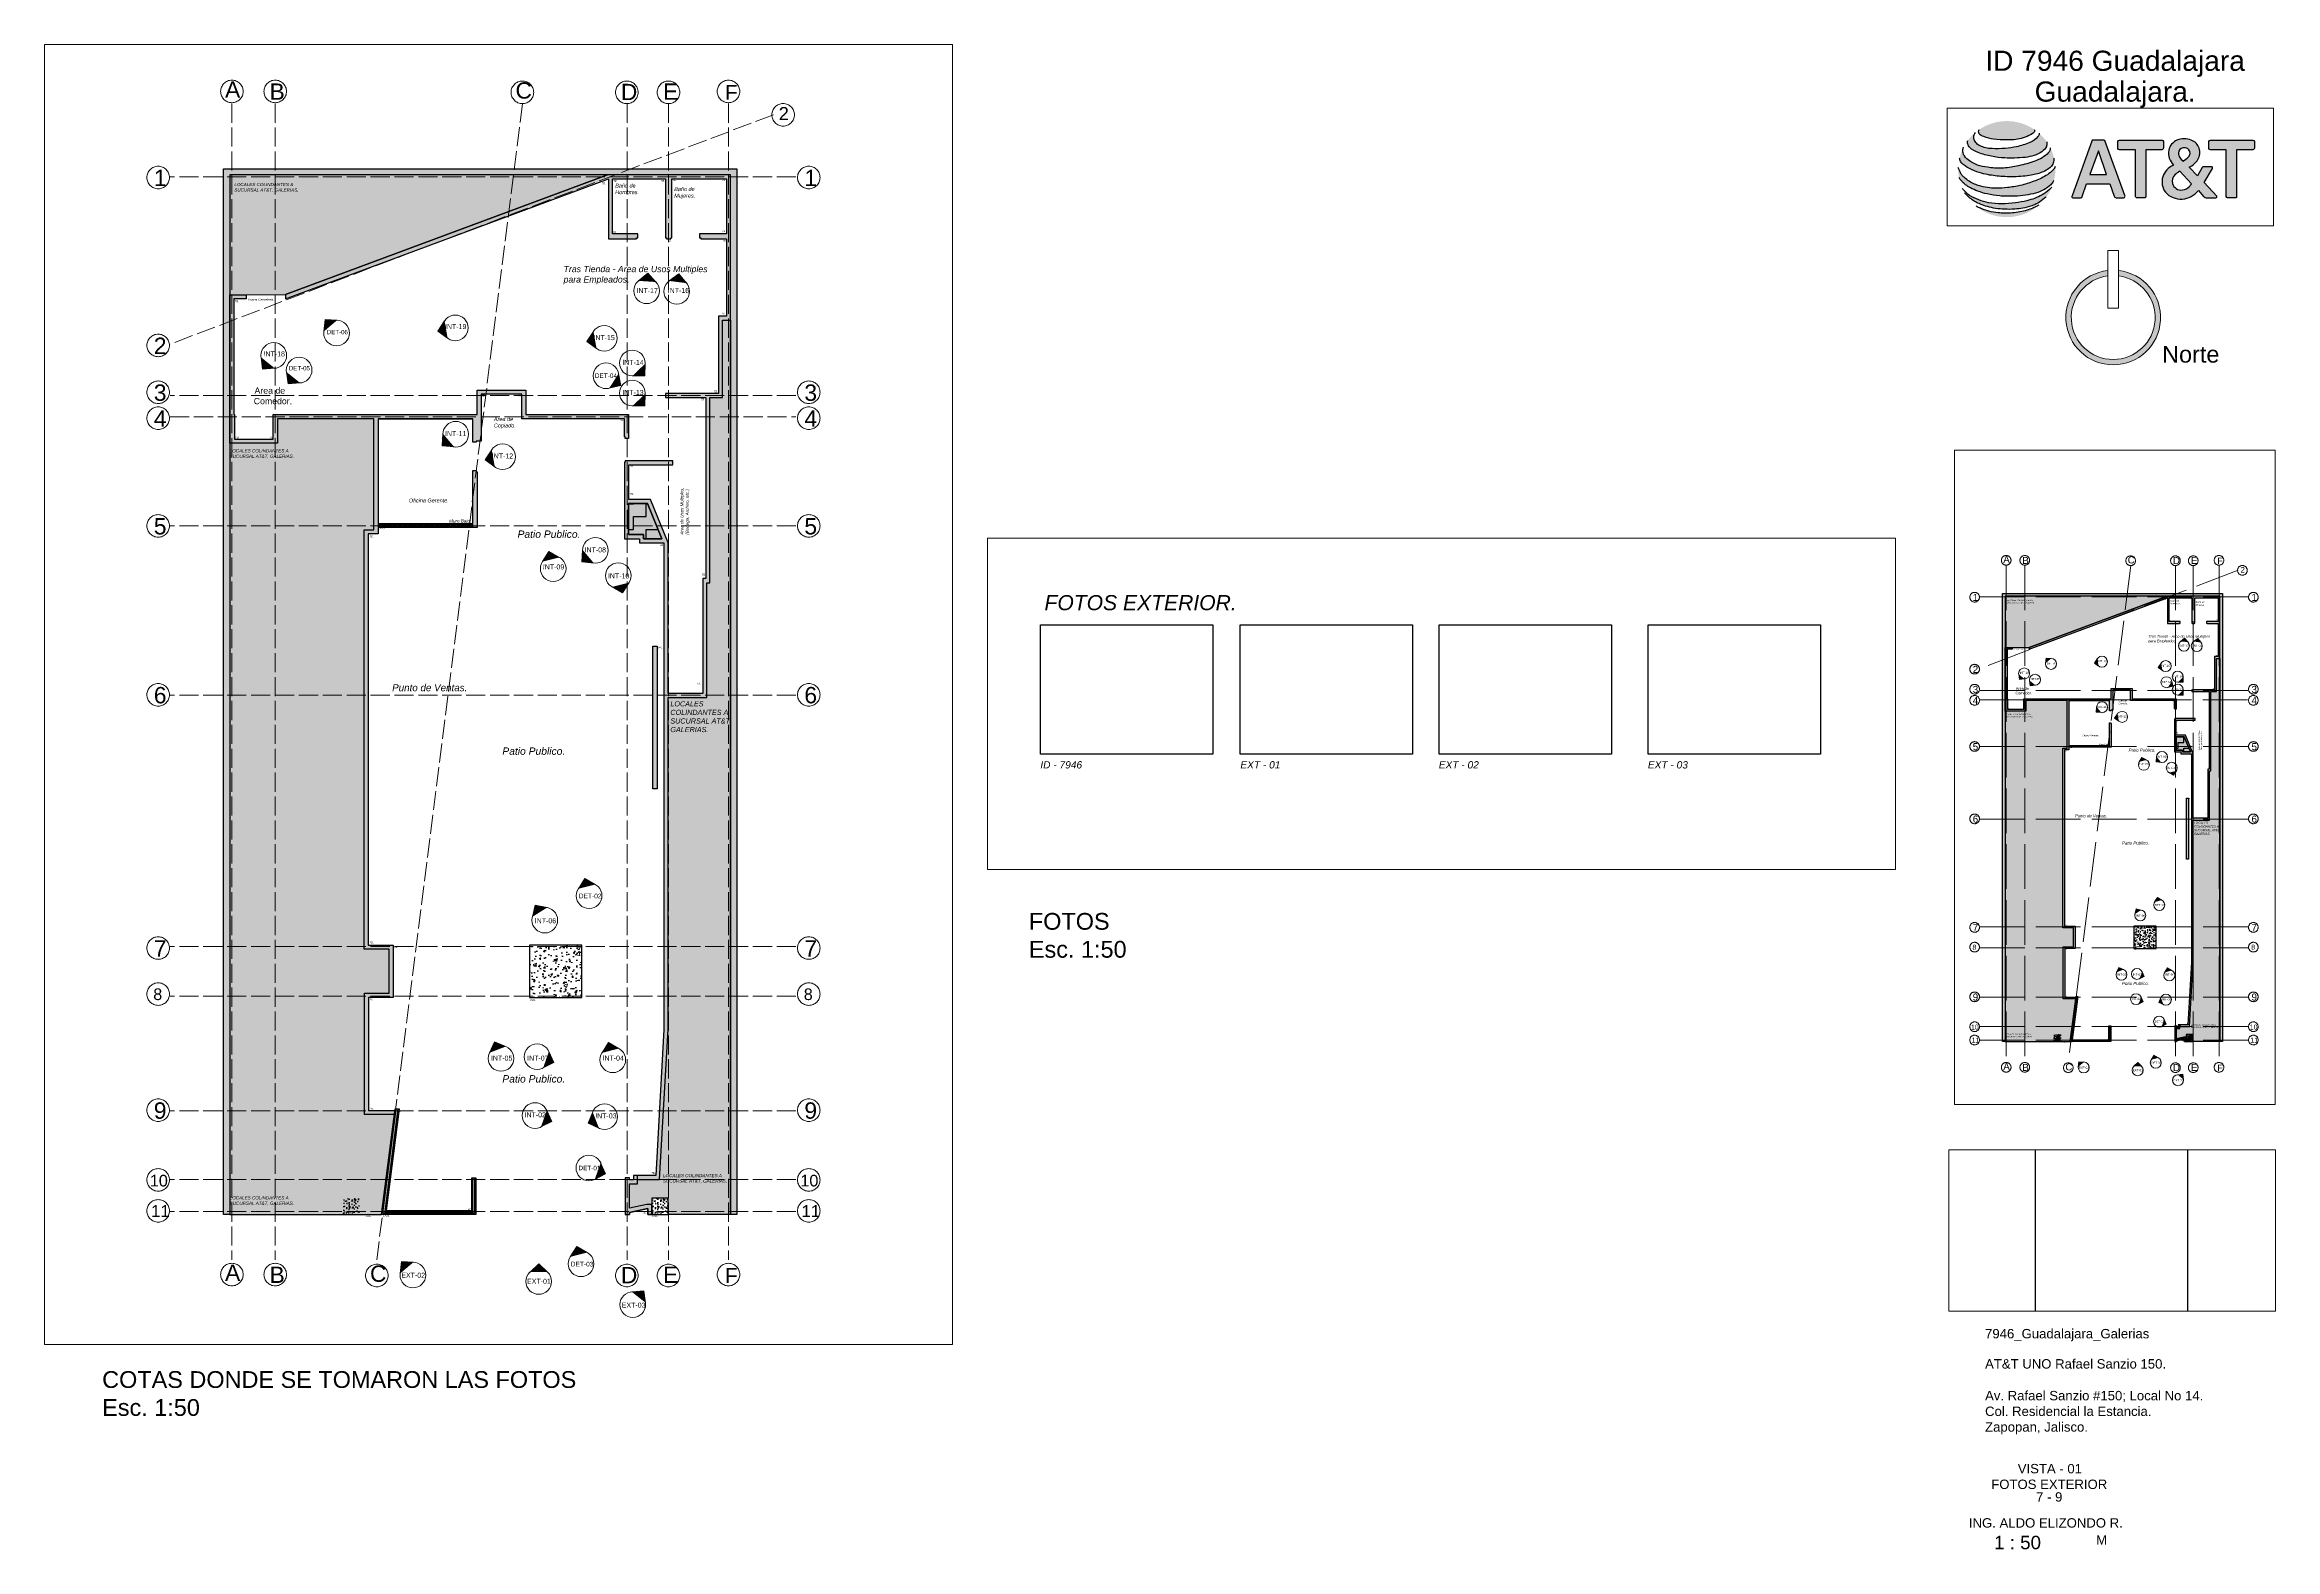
# Paper-space layout 'VISTA 01' of a CAD drawing. Header units: millimetres. Extents: x 82.4 to 165.5, y 72 to 128.1.
# The model-space entities are those that its viewports show. They can reach past a viewport. Long polylines and large blocks are cut down to what shows.
import ezdxf

# ---------------------------------------------------------------- set-up
doc = ezdxf.new("R2010")
doc.units = ezdxf.units.MM
doc.linetypes.add('ACAD_ISO02W100', pattern=[15, 12, -3])
for name, color, linetype, lineweight in [('COTAS', 161, 'ACAD_ISO02W100', 20), ('INFORMACION DE AREAS', 252, 'Continuous', 18), ('LAM-Imagenes EXT', 251, 'Continuous', 18), ('LAM-Solapa', 250, 'Continuous', 18), ('MURO TABLAROKA', 253, 'Continuous', 25)]:
    doc.layers.add(name, color=color, linetype=linetype, lineweight=lineweight)
for name, color, linetype in [('IMAGENES', 191, 'Continuous'), ('LOCALES COLINDANTES', 50, 'Continuous'), ('MUROS - ARQ.', 251, 'Continuous'), ('MUROS ACABADO.', 201, 'Continuous')]:
    doc.layers.add(name, color=color, linetype=linetype)
doc.styles.get("Standard").update_dxf_attribs({"font": 'arial.ttf'})
picture_1 = doc.add_image_def('image1.jpg', size_in_pixel=(1280, 960))
picture_2 = doc.add_image_def('image2.jpg', size_in_pixel=(1280, 960))
picture_3 = doc.add_image_def('image3.jpg', size_in_pixel=(1280, 960))
picture_4 = doc.add_image_def('image4.jpg', size_in_pixel=(1280, 960))
picture_5 = doc.add_image_def('image29.png', size_in_pixel=(571, 626))

# ---------------------------------------------------------------- blocks, each defined once
blk = doc.blocks.new('imagen when')
at = {"layer": 'LAM-Imagenes EXT'}
h = blk.add_hatch(color=151, dxfattribs=at)
h.dxf.hatch_style = 1
edge = h.paths.add_edge_path()
edge.add_line((10952.153, 3801.671), (10951.857, 3801.69))
edge.add_line((10951.857, 3801.69), (10951.827, 3801.395))
edge.add_arc((10952.139, 3801.357), 0.315, 87.4385, 173.084, ccw=False)
at = {"layer": 'LAM-Imagenes EXT', "color": 151}
blk.add_lwpolyline([(10952.153, 3801.671), (10951.857, 3801.69), (10951.827, 3801.395, -0.392125), (10952.153, 3801.671, 42.037217)], format="xyb", dxfattribs=at)
blk.add_circle((10952.139, 3801.357), 0.315, dxfattribs=at)
blk = doc.blocks.new('AT&T')
at = {"true_color": 0x389cff}
h = blk.add_hatch(color=150, dxfattribs=at)
h.dxf.hatch_style = 1
edge = h.paths.add_edge_path()
edge.add_ellipse((0.011, -0.006), major_axis=(-0.247, 0), ratio=0.990182, start_angle=235.8088, end_angle=304.4805)
edge.add_spline(control_points=[(-0.129, 0.196), (-0.134, 0.189), (-0.133, 0.171), (-0.097, 0.155), (-0.052, 0.144), (0.015, 0.142), (0.08, 0.144), (0.155, 0.177), (0.154, 0.192), (0.15, 0.196)], knot_values=[0.128865, 0.128865, 0.128865, 0.128865, 0.153866, 0.179922, 0.232217, 0.300381, 0.373945, 0.445699, 0.478946, 0.478946, 0.478946, 0.478946], degree=3, periodic=0)
h = blk.add_hatch(color=150, dxfattribs=at)
h.dxf.hatch_style = 1
edge = h.paths.add_edge_path()
edge.add_spline(control_points=[(0.175, 0.177), (0.176, 0.174), (0.176, 0.17), (0.163, 0.148), (0.123, 0.125), (0.065, 0.107), (0, 0.098), (-0.05, 0.097), (-0.091, 0.1), (-0.116, 0.108), (-0.14, 0.12), (-0.154, 0.138), (-0.159, 0.16), (-0.153, 0.173), (-0.149, 0.181)], knot_values=[0.003593, 0.003593, 0.003593, 0.003593, 0.006024, 0.021106, 0.073245, 0.144555, 0.202269, 0.269247, 0.293403, 0.325434, 0.349075, 0.372728, 0.390364, 0.4152, 0.4152, 0.4152, 0.4152], degree=3, periodic=0)
edge.add_ellipse((0.011, -0.006), major_axis=(-0.247, 0), ratio=0.990182, start_angle=310.357, end_angle=323.8514)
edge.add_spline(control_points=[(-0.188, 0.139), (-0.189, 0.133), (-0.19, 0.12), (-0.172, 0.095), (-0.128, 0.074), (-0.068, 0.058), (-0.005, 0.05), (0.052, 0.05), (0.117, 0.053), (0.176, 0.068), (0.213, 0.102), (0.215, 0.123), (0.214, 0.131), (0.214, 0.133)], knot_values=[0.008649, 0.008649, 0.008649, 0.008649, 0.025773, 0.045772, 0.096013, 0.166665, 0.233614, 0.282556, 0.338803, 0.427861, 0.462359, 0.479526, 0.486818, 0.486818, 0.486818, 0.486818], degree=3, periodic=0)
edge.add_ellipse((0.011, -0.006), major_axis=(-0.247, 0), ratio=0.990182, start_angle=214.66, end_angle=228.4302)
at = {"true_color": 0x000000}
h = blk.add_hatch(color=18, dxfattribs=at)
h.dxf.hatch_style = 1
edge = h.paths.add_edge_path()
edge.add_line((0.347, -0.152), (0.387, -0.152))
edge.add_arc((0.387, -0.143), 0.00826, 270, 346.4923)
edge.add_line((0.395, -0.145), (0.417, -0.081))
edge.add_line((0.417, -0.081), (0.536, -0.081))
edge.add_line((0.536, -0.081), (0.557, -0.143))
edge.add_arc((0.57, -0.139), 0.013, 198.6171, 261.6624)
edge.add_line((0.568, -0.152), (0.607, -0.152))
edge.add_arc((0.606, -0.145), 0.00708, 278.8223, 386.0649)
edge.add_line((0.612, -0.141), (0.512, 0.135))
edge.add_arc((0.503, 0.132), 0.01, 19.8261, 75.8209)
edge.add_line((0.505, 0.142), (0.451, 0.142))
edge.add_arc((0.451, 0.134), 0.00823, 90, 151.5385)
edge.add_line((0.443, 0.137), (0.343, -0.142))
edge.add_arc((0.348, -0.145), 0.00653, 151.0703, 262.0236)
h.paths.add_polyline_path([(0.434, -0.034), (0.519, -0.034), (0.477, 0.087)], flags=16)
h = blk.add_hatch(color=18, dxfattribs=at)
h.dxf.hatch_style = 1
edge = h.paths.add_edge_path()
edge.add_line((0.584, 0.142), (0.801, 0.142))
edge.add_arc((0.801, 0.135), 0.00716, 4.2, 90, ccw=False)
edge.add_line((0.808, 0.135), (0.808, 0.1))
edge.add_arc((0.801, 0.1), 0.00668, -95.3111, 0, ccw=False)
edge.add_line((0.8, 0.093), (0.719, 0.093))
edge.add_line((0.719, 0.093), (0.719, -0.146))
edge.add_arc((0.712, -0.144), 0.00716, 280.0314, 347.5188, ccw=False)
edge.add_line((0.713, -0.152), (0.672, -0.152))
edge.add_arc((0.673, -0.144), 0.00745, 188.9431, 262.8223, ccw=False)
edge.add_line((0.666, -0.145), (0.666, 0.093))
edge.add_line((0.666, 0.093), (0.585, 0.093))
edge.add_arc((0.585, 0.101), 0.00813, 193.5965, 270, ccw=False)
edge.add_line((0.577, 0.099), (0.577, 0.134))
edge.add_arc((0.585, 0.134), 0.00773, 97.5157, 180, ccw=False)
h = blk.add_hatch(color=18, dxfattribs=at)
h.dxf.hatch_style = 1
edge = h.paths.add_edge_path(flags=16)
edge.add_arc((0.841, 0.16), 0.141, 297.9697, 312.5604)
edge.add_arc((0.916, 0.075), 0.0275, 315.7362, 358.7602)
edge.add_arc((0.918, 0.077), 0.0259, 355.2814, 443.5652)
edge.add_arc((0.914, 0.016), 0.0866, 85.5402, 94.4598)
edge.add_arc((0.911, 0.076), 0.0262, 98.3903, 178.7763)
edge.add_arc((0.92, 0.074), 0.0347, 175.1233, 217.1316)
edge.add_arc((0.971, 0.103), 0.0933, 212.4434, 226.6899)
edge = h.paths.add_edge_path(flags=16)
edge.add_line((0.951, -0.081), (0.891, -0.017))
edge.add_arc((0.941, -0.11), 0.105, 118.201, 134.038)
edge.add_arc((0.898, -0.067), 0.0449, 132.5389, 194.599)
edge.add_arc((0.898, -0.068), 0.045, 194.4613, 279.0682)
edge.add_arc((0.901, -0.06), 0.0518, 274.3532, 321.59)
edge.add_arc((0.853, -0.014), 0.119, 318.4876, 325.3812)
edge = h.paths.add_edge_path()
edge.add_arc((0.893, -0.071), 0.0913, 111.7971, 215.4875)
edge.add_arc((0.898, -0.049), 0.11, 223.2882, 323.398)
edge.add_line((0.986, -0.114), (1.013, -0.145))
edge.add_arc((1.026, -0.136), 0.016, 215.8159, 267.0105)
edge.add_line((1.025, -0.152), (1.075, -0.152))
edge.add_arc((1.074, -0.146), 0.00569, 277.5157, 384.5194)
edge.add_line((1.08, -0.144), (1.016, -0.074))
edge.add_line((1.016, -0.074), (1.058, -0.002))
edge.add_arc((1.053, 0.001), 0.0056, 329.9216, 439.5861)
edge.add_line((1.054, 0.006), (1.014, 0.006))
edge.add_arc((1.014, -0.005), 0.0114, 90, 140.6245)
edge.add_line((1.005, 0.002), (0.981, -0.041))
edge.add_line((0.981, -0.041), (0.94, 0.004))
edge.add_arc((0.886, 0.11), 0.119, 296.6772, 325.6351)
edge.add_arc((0.925, 0.078), 0.0691, 329.7219, 428.2029)
edge.add_arc((0.915, 0.045), 0.104, 70.2157, 111.5609)
edge.add_arc((0.903, 0.078), 0.0682, 112.5789, 170.1889)
edge.add_arc((0.916, 0.073), 0.0819, 168.3304, 197.2049)
edge.add_arc((0.943, 0.087), 0.112, 199.7699, 220.7987)
h = blk.add_hatch(color=18, dxfattribs=at)
h.dxf.hatch_style = 1
edge = h.paths.add_edge_path()
edge.add_line((1.047, 0.142), (1.263, 0.142))
edge.add_arc((1.263, 0.135), 0.00716, 4.2, 90, ccw=False)
edge.add_line((1.271, 0.135), (1.271, 0.1))
edge.add_arc((1.264, 0.1), 0.00668, -95.3111, 0, ccw=False)
edge.add_line((1.263, 0.093), (1.181, 0.093))
edge.add_line((1.181, 0.093), (1.181, -0.146))
edge.add_arc((1.174, -0.144), 0.00716, 280.0314, 347.5188, ccw=False)
edge.add_line((1.176, -0.152), (1.135, -0.152))
edge.add_arc((1.136, -0.144), 0.00745, 188.9431, 262.8223, ccw=False)
edge.add_line((1.128, -0.145), (1.128, 0.093))
edge.add_line((1.128, 0.093), (1.048, 0.093))
edge.add_arc((1.048, 0.101), 0.00813, 193.5965, 270, ccw=False)
edge.add_line((1.04, 0.099), (1.04, 0.134))
edge.add_arc((1.048, 0.134), 0.00773, 97.5157, 180, ccw=False)
at = {"true_color": 0x389cff}
h = blk.add_hatch(color=150, dxfattribs=at)
h.dxf.hatch_style = 1
edge = h.paths.add_edge_path()
edge.add_spline(control_points=[(-0.232, -0.048), (-0.23, -0.053), (-0.225, -0.061), (-0.213, -0.073), (-0.197, -0.088), (-0.171, -0.103), (-0.134, -0.12), (-0.085, -0.135), (-0.036, -0.142), (0.016, -0.145), (0.064, -0.144), (0.119, -0.137), (0.164, -0.128), (0.203, -0.11), (0.231, -0.093), (0.245, -0.073), (0.25, -0.065), (0.251, -0.064)], knot_values=[0.012982, 0.012982, 0.012982, 0.012982, 0.028308, 0.04302, 0.063513, 0.093229, 0.133566, 0.183249, 0.248239, 0.279568, 0.339134, 0.393524, 0.445234, 0.477135, 0.521976, 0.542107, 0.5483, 0.5483, 0.5483, 0.5483], degree=3, periodic=0)
edge.add_ellipse((0.011, -0.006), major_axis=(-0.247, 0), ratio=0.990182, start_angle=166.2681, end_angle=183.2099)
edge.add_spline(control_points=[(0.257, 0.008), (0.256, 0.004), (0.252, -0.005), (0.236, -0.022), (0.202, -0.046), (0.148, -0.07), (0.082, -0.09), (0.017, -0.101), (-0.035, -0.104), (-0.08, -0.102), (-0.115, -0.095), (-0.148, -0.085), (-0.175, -0.072), (-0.196, -0.057), (-0.213, -0.042), (-0.223, -0.028), (-0.231, -0.013), (-0.234, -0.003), (-0.236, 0.002)], knot_values=[0.007802, 0.007802, 0.007802, 0.007802, 0.0205, 0.038932, 0.075849, 0.143421, 0.21564, 0.282181, 0.339884, 0.372758, 0.418414, 0.445526, 0.474864, 0.506767, 0.524911, 0.541965, 0.557948, 0.574375, 0.574375, 0.574375, 0.574375], degree=3, periodic=0)
edge.add_ellipse((0.011, -0.006), major_axis=(-0.247, 0), ratio=0.990182, start_angle=358.1762, end_angle=370)
h = blk.add_hatch(color=150, dxfattribs=at)
h.dxf.hatch_style = 1
edge = h.paths.add_edge_path()
edge.add_spline(control_points=[(-0.229, 0.05), (-0.229, 0.044), (-0.222, 0.024), (-0.196, 0.006), (-0.16, -0.014), (-0.121, -0.027), (-0.065, -0.039), (0.006, -0.046), (0.077, -0.045), (0.143, -0.037), (0.188, -0.025), (0.223, -0.006), (0.244, 0.013), (0.251, 0.033), (0.251, 0.046), (0.251, 0.049)], knot_values=[0.014023, 0.014023, 0.014023, 0.014023, 0.030974, 0.073379, 0.10402, 0.155335, 0.197783, 0.274963, 0.369242, 0.410223, 0.47411, 0.506523, 0.530369, 0.556614, 0.567607, 0.567607, 0.567607, 0.567607], degree=3, periodic=0)
edge.add_ellipse((0.011, -0.006), major_axis=(-0.247, 0), ratio=0.990182, start_angle=192.9923, end_angle=206.2179)
edge.add_spline(control_points=[(0.232, 0.102), (0.232, 0.1), (0.232, 0.088), (0.205, 0.055), (0.143, 0.029), (0.064, 0.008), (-0.014, -0.004), (-0.081, 0.001), (-0.137, 0.012), (-0.177, 0.032), (-0.204, 0.056), (-0.214, 0.082), (-0.212, 0.097), (-0.209, 0.105)], knot_values=[0.003597, 0.003597, 0.003597, 0.003597, 0.009886, 0.039798, 0.122741, 0.208239, 0.285459, 0.358281, 0.409779, 0.455584, 0.490924, 0.513468, 0.537289, 0.537289, 0.537289, 0.537289], degree=3, periodic=0)
edge.add_ellipse((0.011, -0.006), major_axis=(-0.247, 0), ratio=0.990182, start_angle=333.1991, end_angle=346.9413)
h = blk.add_hatch(color=150, dxfattribs=at)
h.dxf.hatch_style = 1
edge = h.paths.add_edge_path()
edge.add_spline(control_points=[(-0.204, -0.126), (-0.2, -0.131), (-0.189, -0.142), (-0.172, -0.158), (-0.149, -0.173), (-0.121, -0.186), (-0.087, -0.198), (-0.045, -0.207), (0.001, -0.211), (0.048, -0.211), (0.094, -0.205), (0.134, -0.196), (0.172, -0.179), (0.195, -0.161), (0.209, -0.15), (0.212, -0.147)], knot_values=[0.02124, 0.02124, 0.02124, 0.02124, 0.038567, 0.066554, 0.09322, 0.121056, 0.158938, 0.200798, 0.247614, 0.298784, 0.33987, 0.387174, 0.420854, 0.464375, 0.475001, 0.475001, 0.475001, 0.475001], degree=3, periodic=0)
edge.add_ellipse((0.011, -0.006), major_axis=(-0.247, 0), ratio=0.990182, start_angle=144.5182, end_angle=157.8506)
edge.add_spline(control_points=[(0.24, -0.098), (0.236, -0.102), (0.221, -0.117), (0.181, -0.146), (0.121, -0.167), (0.052, -0.179), (-0.014, -0.184), (-0.077, -0.18), (-0.132, -0.164), (-0.174, -0.145), (-0.2, -0.122), (-0.211, -0.109), (-0.215, -0.104)], knot_values=[0.011524, 0.011524, 0.011524, 0.011524, 0.028354, 0.074673, 0.157277, 0.217096, 0.286184, 0.354151, 0.405667, 0.458056, 0.490472, 0.508639, 0.508639, 0.508639, 0.508639], degree=3, periodic=0)
edge.add_ellipse((0.011, -0.006), major_axis=(-0.247, 0), ratio=0.990182, start_angle=23.854, end_angle=29.5948)
h = blk.add_hatch(color=150, dxfattribs=at)
h.dxf.hatch_style = 1
edge = h.paths.add_edge_path()
edge.add_ellipse((0.011, -0.006), major_axis=(-0.247, 0), ratio=0.990182, start_angle=50.6786, end_angle=131.2406)
edge.add_spline(control_points=[(0.174, -0.189), (0.171, -0.191), (0.161, -0.196), (0.141, -0.206), (0.112, -0.217), (0.077, -0.224), (0.039, -0.23), (0.002, -0.23), (-0.038, -0.229), (-0.075, -0.222), (-0.109, -0.212), (-0.13, -0.202), (-0.141, -0.197), (-0.145, -0.195)], knot_values=[0.00823, 0.00823, 0.00823, 0.00823, 0.0177, 0.042594, 0.074296, 0.109937, 0.148709, 0.189938, 0.2206, 0.268724, 0.301937, 0.3263, 0.33974, 0.33974, 0.33974, 0.33974], degree=3, periodic=0)
at = {"color": 18, "true_color": 0x000000}
for points in [[(0.347, -0.152), (0.387, -0.152, 0.346732), (0.395, -0.145), (0.417, -0.081), (0.536, -0.081), (0.557, -0.143, 0.282242), (0.568, -0.152), (0.607, -0.152, 0.50537), (0.612, -0.141), (0.512, 0.135, 0.249304), (0.505, 0.142), (0.451, 0.142, 0.275157), (0.443, 0.137), (0.343, -0.142, 0.525866)], [(0.584, 0.142), (0.801, 0.142, -0.392903), (0.808, 0.135), (0.808, 0.1, -0.441632), (0.8, 0.093), (0.719, 0.093), (0.719, -0.146, -0.303287), (0.713, -0.152), (0.672, -0.152, -0.334009), (0.666, -0.145), (0.666, 0.093), (0.585, 0.093, -0.346298), (0.577, 0.099), (0.577, 0.134, -0.376295)], [(1.047, 0.142), (1.263, 0.142, -0.392903), (1.271, 0.135), (1.271, 0.1, -0.441632), (1.263, 0.093), (1.181, 0.093), (1.181, -0.146, -0.303287), (1.176, -0.152), (1.135, -0.152, -0.334009), (1.128, -0.145), (1.128, 0.093), (1.048, 0.093, -0.346298), (1.04, 0.099), (1.04, 0.134, -0.376295)]]:
    blk.add_lwpolyline(points, format="xyb", close=True, dxfattribs=at)
for points in [[(0.94, 0.004, 0.12703), (0.984, 0.043, 0.458264), (0.95, 0.142, 0.182385), (0.877, 0.141, 0.256803), (0.836, 0.09, 0.12666), (0.838, 0.049, 0.092014), (0.859, 0.014, -56.877628)], [(0.859, 0.014, 0.486062), (0.818, -0.124, 0.466891), (0.986, -0.114), (1.013, -0.145, 0.22717), (1.025, -0.152), (1.075, -0.152, 0.504061), (1.08, -0.144), (1.016, -0.074), (1.058, -0.002, 0.518708), (1.054, 0.006), (1.014, 0.006, 0.224555), (1.005, 0.002), (0.981, -0.041), (0.94, 0.004)], [(0.907, 0.035, 0.06375), (0.936, 0.056, 0.189964), (0.944, 0.074, 0.405468), (0.921, 0.102, 0.038938), (0.908, 0.102, 0.365879), (0.885, 0.077, 0.185377), (0.892, 0.053, 0.062243), (0.907, 0.035, -0.802104)], [(0.951, -0.081), (0.891, -0.017, 0.069212), (0.868, -0.034, 0.277607), (0.855, -0.079, 0.386906), (0.905, -0.112, 0.209078), (0.942, -0.092, 0.030088), (0.951, -0.081, 0.609101)]]:
    blk.add_lwpolyline(points, format="xyb", dxfattribs=at)
blk.add_lwpolyline([(0.434, -0.034), (0.519, -0.034), (0.477, 0.087), (0.434, -0.034)], dxfattribs=at)
at = {"color": 150, "true_color": 0x389cff}
for points, knots in [([(0.214, 0.133), (0.214, 0.131), (0.215, 0.123), (0.213, 0.102), (0.176, 0.068), (0.117, 0.053), (0.052, 0.05), (-0.005, 0.05), (-0.068, 0.058), (-0.128, 0.074), (-0.172, 0.095), (-0.19, 0.12), (-0.189, 0.133), (-0.188, 0.139)], [0.0086485, 0.0086485, 0.0086485, 0.0086485, 0.01594, 0.0331077, 0.067605, 0.1566633, 0.2129102, 0.2618518, 0.3288015, 0.3994534, 0.4496941, 0.4696933, 0.4868177, 0.4868177, 0.4868177, 0.4868177]), ([(0.175, 0.177), (0.176, 0.174), (0.176, 0.17), (0.163, 0.148), (0.123, 0.125), (0.065, 0.107), (0, 0.098), (-0.05, 0.097), (-0.091, 0.1), (-0.116, 0.108), (-0.14, 0.12), (-0.154, 0.138), (-0.159, 0.16), (-0.153, 0.173), (-0.149, 0.181)], [0.0035932, 0.0035932, 0.0035932, 0.0035932, 0.0060238, 0.0211063, 0.0732448, 0.1445555, 0.2022685, 0.2692466, 0.2934034, 0.3254338, 0.3490749, 0.3727276, 0.3903641, 0.4151999, 0.4151999, 0.4151999, 0.4151999]), ([(0.15, 0.196), (0.154, 0.192), (0.155, 0.177), (0.08, 0.144), (0.015, 0.142), (-0.052, 0.144), (-0.097, 0.155), (-0.133, 0.171), (-0.134, 0.189), (-0.129, 0.196)], [0.1288654, 0.1288654, 0.1288654, 0.1288654, 0.1621128, 0.2338664, 0.3074303, 0.3755951, 0.4278902, 0.4539459, 0.4789464, 0.4789464, 0.4789464, 0.4789464]), ([(0.257, 0.008), (0.256, 0.004), (0.252, -0.005), (0.236, -0.022), (0.202, -0.046), (0.148, -0.07), (0.082, -0.09), (0.017, -0.101), (-0.035, -0.104), (-0.08, -0.102), (-0.115, -0.095), (-0.148, -0.085), (-0.175, -0.072), (-0.196, -0.057), (-0.213, -0.042), (-0.223, -0.028), (-0.231, -0.013), (-0.234, -0.003), (-0.236, 0.002)], [0.0078016, 0.0078016, 0.0078016, 0.0078016, 0.0205003, 0.0389321, 0.0758492, 0.1434214, 0.2156401, 0.2821809, 0.3398835, 0.3727584, 0.4184145, 0.4455255, 0.4748644, 0.5067672, 0.5249113, 0.5419651, 0.5579475, 0.5743748, 0.5743748, 0.5743748, 0.5743748]), ([(0.251, 0.049), (0.251, 0.046), (0.251, 0.033), (0.244, 0.013), (0.223, -0.006), (0.188, -0.025), (0.143, -0.037), (0.077, -0.045), (0.006, -0.046), (-0.065, -0.039), (-0.121, -0.027), (-0.16, -0.014), (-0.196, 0.006), (-0.222, 0.024), (-0.229, 0.044), (-0.229, 0.05)], [0.0140234, 0.0140234, 0.0140234, 0.0140234, 0.0250162, 0.0512619, 0.0751078, 0.1075212, 0.1714081, 0.2123883, 0.306668, 0.3838473, 0.4262958, 0.4776106, 0.5082517, 0.5506568, 0.5676073, 0.5676073, 0.5676073, 0.5676073]), ([(0.232, 0.102), (0.232, 0.1), (0.232, 0.088), (0.205, 0.055), (0.143, 0.029), (0.064, 0.008), (-0.014, -0.004), (-0.081, 0.001), (-0.137, 0.012), (-0.177, 0.032), (-0.204, 0.056), (-0.214, 0.082), (-0.212, 0.097), (-0.209, 0.105)], [0.0035967, 0.0035967, 0.0035967, 0.0035967, 0.0098858, 0.0397983, 0.122741, 0.2082388, 0.285459, 0.3582808, 0.4097789, 0.4555835, 0.4909237, 0.5134678, 0.5372889, 0.5372889, 0.5372889, 0.5372889]), ([(0.251, -0.064), (0.25, -0.065), (0.245, -0.073), (0.231, -0.093), (0.203, -0.11), (0.164, -0.128), (0.119, -0.137), (0.064, -0.144), (0.016, -0.145), (-0.036, -0.142), (-0.085, -0.135), (-0.134, -0.12), (-0.171, -0.103), (-0.197, -0.088), (-0.213, -0.073), (-0.225, -0.061), (-0.23, -0.053), (-0.232, -0.048)], [0.0129818, 0.0129818, 0.0129818, 0.0129818, 0.0191742, 0.0393052, 0.0841466, 0.1160473, 0.1677579, 0.2221471, 0.2817133, 0.3130424, 0.3780328, 0.4277155, 0.4680528, 0.4977683, 0.518262, 0.5329737, 0.5482997, 0.5482997, 0.5482997, 0.5482997]), ([(0.24, -0.098), (0.236, -0.102), (0.221, -0.117), (0.181, -0.146), (0.121, -0.167), (0.052, -0.179), (-0.014, -0.184), (-0.077, -0.18), (-0.132, -0.164), (-0.174, -0.145), (-0.2, -0.122), (-0.211, -0.109), (-0.215, -0.104)], [0.011524, 0.011524, 0.011524, 0.011524, 0.0283541, 0.0746731, 0.1572768, 0.2170963, 0.2861837, 0.3541511, 0.4056674, 0.4580557, 0.4904717, 0.5086393, 0.5086393, 0.5086393, 0.5086393]), ([(0.212, -0.147), (0.209, -0.15), (0.195, -0.161), (0.172, -0.179), (0.134, -0.196), (0.094, -0.205), (0.048, -0.211), (0.001, -0.211), (-0.045, -0.207), (-0.087, -0.198), (-0.121, -0.186), (-0.149, -0.173), (-0.172, -0.158), (-0.189, -0.142), (-0.2, -0.131), (-0.204, -0.126)], [0.0212403, 0.0212403, 0.0212403, 0.0212403, 0.0318666, 0.0753881, 0.1090673, 0.1563713, 0.1974573, 0.2486273, 0.2954439, 0.3373039, 0.3751856, 0.4030217, 0.4296875, 0.4576748, 0.4750013, 0.4750013, 0.4750013, 0.4750013]), ([(0.174, -0.189), (0.171, -0.191), (0.161, -0.196), (0.141, -0.206), (0.112, -0.217), (0.077, -0.224), (0.039, -0.23), (0.002, -0.23), (-0.038, -0.229), (-0.075, -0.222), (-0.109, -0.212), (-0.13, -0.202), (-0.141, -0.197), (-0.145, -0.195)], [0.0082302, 0.0082302, 0.0082302, 0.0082302, 0.0177002, 0.0425936, 0.0742963, 0.109937, 0.1487094, 0.1899382, 0.2206004, 0.2687243, 0.3019369, 0.3263003, 0.3397397, 0.3397397, 0.3397397, 0.3397397])]:
    blk.add_open_spline(points, degree=3, knots=knots, dxfattribs=at)

msp = doc.modelspace()

# ---------------------------------------------------------------- hatches: boundary and pattern name
at = {"layer": 'INFORMACION DE AREAS'}
h = msp.add_hatch(dxfattribs=at)
h.set_pattern_fill('AR-CONC', color=229, scale=0.002)
h.paths.add_polyline_path([(10974.699, 3801.371), (10975.979, 3801.371), (10975.979, 3802.651), (10974.699, 3802.651)])
h = msp.add_hatch(dxfattribs=at)
h.set_pattern_fill('AR-CONC', color=250, scale=0.005)
h.paths.add_polyline_path([(10974.699, 3801.371), (10975.979, 3801.371), (10975.979, 3802.651), (10974.699, 3802.651)])
at = {"layer": 'LAM-Imagenes EXT'}
h = msp.add_hatch(color=151, dxfattribs=at)
h.dxf.hatch_style = 1
edge = h.paths.add_edge_path()
edge.add_line((10976.891, 3800.115), (10976.633, 3800.262))
edge.add_line((10976.633, 3800.262), (10976.476, 3800.01))
edge.add_arc((10976.74, 3799.838), 0.315, 61.347, 146.9925, ccw=False)
at = {"layer": 'LOCALES COLINDANTES'}
h = msp.add_hatch(color=9, dxfattribs=at)
h.dxf.hatch_style = 1
h.paths.add_polyline_path([(10979.632, 3796.039), (10979.632, 3821.568), (10967.337, 3821.568), (10967.337, 3796.039), (10967.187, 3796.039), (10967.187, 3821.718), (10979.782, 3821.718), (10979.782, 3796.039)])
h = msp.add_hatch(color=9, dxfattribs=at)
h.dxf.hatch_style = 1
h.paths.add_polyline_path([(10967.337, 3818.621), (10968.707, 3818.628), (10976.614, 3821.568), (10967.337, 3821.568)])
h = msp.add_hatch(color=254, dxfattribs=at)
h.dxf.hatch_style = 1
h.paths.add_polyline_path([(10979.432, 3817.998), (10979.632, 3817.998), (10979.632, 3796.039), (10978.097, 3796.039), (10978.097, 3796.439), (10977.697, 3796.439), (10977.697, 3796.285), (10977.575, 3796.285), (10977.147, 3796.191), (10977.147, 3796.789), (10977.347, 3796.789), (10977.347, 3796.899), (10977.891, 3796.899), (10978.097, 3800.58), (10978.097, 3808.733), (10979.047, 3808.733), (10979.047, 3811.553), (10979.122, 3811.553), (10979.122, 3816.098), (10979.432, 3816.098)])
h = msp.add_hatch(color=254, dxfattribs=at)
h.dxf.hatch_style = 1
h.paths.add_polyline_path([(10967.337, 3796.039), (10971.063, 3796.039), (10971.381, 3798.491), (10970.647, 3798.491), (10970.647, 3801.471), (10971.247, 3801.471), (10971.247, 3802.551), (10970.637, 3802.551), (10970.637, 3812.851), (10970.877, 3812.851), (10970.877, 3815.581), (10968.507, 3815.581), (10968.507, 3814.981), (10967.337, 3814.981)])
at = {"layer": 'MURO TABLAROKA'}
h = msp.add_hatch(color=251, dxfattribs=at)
h.dxf.hatch_style = 1
h.paths.add_polyline_path([(10977.697, 3796.039), (10977.697, 3796.285), (10977.575, 3796.285), (10977.147, 3796.191), (10977.147, 3796.789), (10977.347, 3796.789), (10977.347, 3796.899), (10977.891, 3796.899), (10978.097, 3800.58), (10978.097, 3808.733), (10979.047, 3808.733), (10979.047, 3811.553), (10979.122, 3811.553), (10979.122, 3816.098), (10979.432, 3816.098), (10979.432, 3817.998), (10979.632, 3817.998), (10979.632, 3821.568), (10976.614, 3821.568), (10968.707, 3818.628), (10968.707, 3818.521), (10976.632, 3821.468), (10976.632, 3819.998), (10977.322, 3819.998), (10977.322, 3820.018), (10977.352, 3820.018), (10977.352, 3820.118), (10976.732, 3820.118), (10976.732, 3821.468), (10978.032, 3821.468), (10978.032, 3820.02), (10978.062, 3820.02), (10978.062, 3819.998), (10978.162, 3819.998), (10978.162, 3820.018), (10978.192, 3820.018), (10978.192, 3821.468), (10979.532, 3821.468), (10979.532, 3820.118), (10978.872, 3820.118), (10978.872, 3820.018), (10978.902, 3820.018), (10978.902, 3819.998), (10979.532, 3819.998), (10979.532, 3818.098), (10979.332, 3818.098), (10979.332, 3816.198), (10978.032, 3816.198), (10978.032, 3816.098), (10979.022, 3816.098), (10979.022, 3811.653), (10978.947, 3811.653), (10978.947, 3808.833), (10978.097, 3808.833), (10978.097, 3812.533), (10977.662, 3813.598), (10977.132, 3813.598), (10977.132, 3814.448), (10978.212, 3814.448), (10978.212, 3814.548), (10977.042, 3814.548), (10977.042, 3814.513), (10977.027, 3814.513), (10977.027, 3812.633), (10977.397, 3812.633), (10977.397, 3812.533), (10977.997, 3812.533), (10977.997, 3800.583), (10977.797, 3796.999), (10977.247, 3796.999), (10977.247, 3796.889), (10977.147, 3796.889), (10977.147, 3796.939), (10977.047, 3796.939), (10977.047, 3796.039), (10977.147, 3796.039), (10977.147, 3796.089), (10977.597, 3796.187), (10977.597, 3796.039)])
h = msp.add_hatch(color=251, dxfattribs=at)
h.dxf.hatch_style = 1
h.paths.add_polyline_path([(10973.277, 3796.939), (10973.377, 3796.939), (10973.377, 3796.039), (10971.063, 3796.039), (10971.381, 3798.491), (10970.647, 3798.491), (10970.647, 3801.471), (10971.247, 3801.471), (10971.247, 3802.551), (10970.637, 3802.551), (10970.637, 3812.851), (10970.877, 3812.851), (10970.877, 3815.581), (10968.507, 3815.581), (10968.507, 3814.981), (10967.337, 3814.981), (10967.337, 3818.621), (10967.737, 3818.621), (10967.737, 3818.521), (10967.437, 3818.521), (10967.437, 3815.681), (10967.457, 3815.681), (10967.457, 3815.081), (10968.407, 3815.081), (10968.407, 3815.681), (10973.407, 3815.681), (10973.407, 3816.281), (10974.607, 3816.281), (10974.607, 3815.681), (10977.127, 3815.681), (10977.127, 3815.096), (10977.042, 3815.096), (10977.042, 3815.131), (10977.027, 3815.131), (10977.027, 3815.581), (10974.507, 3815.581), (10974.507, 3816.181), (10973.507, 3816.181), (10973.507, 3815.031), (10973.387, 3815.031), (10973.387, 3815.001), (10973.307, 3815.001), (10973.307, 3815.581), (10970.977, 3815.581), (10970.977, 3813.005), (10973.307, 3813.005), (10973.307, 3814.305), (10973.387, 3814.305), (10973.387, 3814.275), (10973.407, 3814.275), (10973.407, 3812.905), (10970.977, 3812.905), (10970.977, 3812.751), (10970.737, 3812.751), (10970.737, 3802.651), (10971.247, 3802.651), (10971.347, 3802.651), (10971.347, 3801.371), (10970.747, 3801.371), (10970.747, 3798.591), (10971.394, 3798.591), (10971.394, 3798.631), (10971.494, 3798.631), (10971.177, 3796.139), (10973.277, 3796.139)])
at = {"layer": 'MUROS ACABADO.'}
h = msp.add_hatch(color=253, dxfattribs=at)
h.dxf.hatch_style = 1
h.paths.add_polyline_path([(10970.977, 3815.581), (10973.307, 3815.581)], flags=0)
edge = h.paths.add_edge_path(flags=17)
edge.add_line((10970.977, 3815.581), (10973.307, 3815.581))
edge.add_line((10970.977, 3815.581), (10970.977, 3813.005))
edge.add_line((10970.977, 3813.005), (10973.307, 3813.005))
edge.add_line((10973.307, 3813.005), (10973.307, 3814.305))
edge.add_line((10973.307, 3814.305), (10973.387, 3814.305))
edge.add_line((10973.387, 3814.305), (10973.387, 3814.275))
edge.add_line((10973.387, 3814.275), (10973.407, 3814.275))
edge.add_line((10973.407, 3814.275), (10973.407, 3812.905))
edge.add_line((10973.407, 3812.905), (10970.977, 3812.905))
edge.add_line((10970.977, 3812.905), (10970.977, 3812.851))
edge.add_line((10970.977, 3812.851), (10970.977, 3812.751))
edge.add_line((10970.977, 3812.751), (10970.737, 3812.751))
edge.add_line((10970.737, 3812.751), (10970.737, 3802.651))
edge.add_line((10970.737, 3802.651), (10971.247, 3802.651))
edge.add_line((10971.247, 3802.651), (10971.247, 3802.551))
edge.add_line((10971.247, 3802.551), (10970.637, 3802.551))
edge.add_line((10970.637, 3802.551), (10970.637, 3812.851))
edge.add_line((10970.637, 3812.851), (10970.877, 3812.851))
edge.add_line((10970.877, 3812.851), (10970.877, 3815.581))
edge.add_line((10970.877, 3815.581), (10968.507, 3815.581))
edge.add_line((10968.507, 3815.581), (10968.507, 3814.981))
edge.add_line((10968.507, 3814.981), (10967.337, 3814.981))
edge.add_line((10967.337, 3814.981), (10967.337, 3818.621))
edge.add_line((10967.337, 3818.621), (10967.737, 3818.621))
edge.add_line((10967.737, 3818.621), (10967.737, 3818.521))
edge.add_line((10967.737, 3818.521), (10967.437, 3818.521))
edge.add_line((10967.437, 3818.521), (10967.437, 3815.681))
edge.add_line((10967.437, 3815.681), (10967.457, 3815.681))
edge.add_line((10967.457, 3815.681), (10967.457, 3815.081))
edge.add_line((10967.457, 3815.081), (10968.407, 3815.081))
edge.add_line((10968.407, 3815.081), (10968.407, 3815.681))
edge.add_line((10968.407, 3815.681), (10973.407, 3815.681))
edge.add_line((10973.407, 3815.681), (10973.407, 3816.281))
edge.add_line((10973.407, 3816.281), (10974.607, 3816.281))
edge.add_line((10974.607, 3816.281), (10974.607, 3815.681))
edge.add_line((10974.607, 3815.681), (10977.127, 3815.681))
edge.add_line((10977.127, 3815.681), (10977.127, 3815.096))
edge.add_line((10977.127, 3815.096), (10977.042, 3815.096))
edge.add_line((10977.042, 3815.096), (10977.042, 3815.131))
edge.add_line((10977.042, 3815.131), (10977.027, 3815.131))
edge.add_line((10977.027, 3815.131), (10977.027, 3815.581))
edge.add_line((10977.027, 3815.581), (10974.507, 3815.581))
edge.add_line((10974.507, 3815.581), (10974.507, 3816.181))
edge.add_line((10974.507, 3816.181), (10973.507, 3816.181))
edge.add_line((10973.507, 3816.181), (10973.507, 3815.031))
edge.add_line((10973.507, 3815.031), (10973.407, 3815.031))
edge.add_line((10973.407, 3815.031), (10973.387, 3815.031))
edge.add_line((10973.387, 3815.031), (10973.387, 3815.001))
edge.add_line((10973.387, 3815.001), (10973.307, 3815.001))
edge.add_line((10973.307, 3815.001), (10973.307, 3815.031))
edge.add_line((10973.307, 3815.031), (10973.307, 3815.581))
edge = h.paths.add_edge_path()
edge.add_line((10971.247, 3802.551), (10971.347, 3802.551))
edge.add_line((10971.247, 3801.471), (10971.247, 3802.551))
edge.add_line((10971.247, 3801.471), (10970.647, 3801.471))
edge.add_line((10970.647, 3801.471), (10970.647, 3798.491))
edge.add_line((10970.647, 3798.491), (10971.381, 3798.491))
edge.add_line((10971.381, 3798.491), (10971.063, 3796.039))
edge.add_line((10971.063, 3796.039), (10973.377, 3796.039))
edge.add_line((10973.377, 3796.039), (10973.377, 3796.939))
edge.add_line((10973.377, 3796.939), (10973.277, 3796.939))
edge.add_line((10973.277, 3796.939), (10973.277, 3796.139))
edge.add_line((10973.277, 3796.139), (10971.177, 3796.139))
edge.add_line((10971.177, 3796.139), (10971.494, 3798.631))
edge.add_line((10971.494, 3798.631), (10971.394, 3798.631))
edge.add_line((10971.394, 3798.631), (10971.394, 3798.591))
edge.add_line((10971.394, 3798.591), (10970.747, 3798.591))
edge.add_line((10970.747, 3798.591), (10970.747, 3801.371))
edge.add_line((10970.747, 3801.371), (10971.347, 3801.371))
edge.add_line((10971.347, 3801.371), (10971.347, 3802.551))
edge = h.paths.add_edge_path(flags=17)
edge.add_line((10973.307, 3815.581), (10970.977, 3815.581))
edge.add_line((10973.307, 3815.031), (10973.307, 3815.581))
edge.add_line((10973.307, 3815.001), (10973.307, 3815.031))
edge.add_line((10973.387, 3815.001), (10973.307, 3815.001))
edge.add_line((10973.387, 3815.031), (10973.387, 3815.001))
edge.add_line((10973.407, 3815.031), (10973.387, 3815.031))
edge.add_line((10973.507, 3815.031), (10973.407, 3815.031))
edge.add_line((10973.507, 3816.181), (10973.507, 3815.031))
edge.add_line((10974.507, 3816.181), (10973.507, 3816.181))
edge.add_line((10974.507, 3815.581), (10974.507, 3816.181))
edge.add_line((10977.027, 3815.581), (10974.507, 3815.581))
edge.add_line((10977.027, 3815.131), (10977.027, 3815.581))
edge.add_line((10977.042, 3815.131), (10977.027, 3815.131))
edge.add_line((10977.042, 3815.096), (10977.042, 3815.131))
edge.add_line((10977.127, 3815.096), (10977.042, 3815.096))
edge.add_line((10977.127, 3815.681), (10977.127, 3815.096))
edge.add_line((10974.607, 3815.681), (10977.127, 3815.681))
edge.add_line((10974.607, 3816.281), (10974.607, 3815.681))
edge.add_line((10973.407, 3816.281), (10974.607, 3816.281))
edge.add_line((10973.407, 3815.681), (10973.407, 3816.281))
edge.add_line((10968.407, 3815.681), (10973.407, 3815.681))
edge.add_line((10968.407, 3815.081), (10968.407, 3815.681))
edge.add_line((10967.457, 3815.081), (10968.407, 3815.081))
edge.add_line((10967.457, 3815.681), (10967.457, 3815.081))
edge.add_line((10967.437, 3815.681), (10967.457, 3815.681))
edge.add_line((10967.437, 3818.521), (10967.437, 3815.681))
edge.add_line((10967.737, 3818.521), (10967.437, 3818.521))
edge.add_line((10967.737, 3818.621), (10967.737, 3818.521))
edge.add_line((10967.337, 3818.621), (10967.737, 3818.621))
edge.add_line((10967.337, 3814.981), (10967.337, 3818.621))
edge.add_line((10968.507, 3814.981), (10967.337, 3814.981))
edge.add_line((10968.507, 3815.581), (10968.507, 3814.981))
edge.add_line((10970.877, 3815.581), (10968.507, 3815.581))
edge.add_line((10970.877, 3812.851), (10970.877, 3815.581))
edge.add_line((10970.637, 3812.851), (10970.877, 3812.851))
edge.add_line((10970.637, 3802.551), (10970.637, 3812.851))
edge.add_line((10971.247, 3802.551), (10970.637, 3802.551))
edge.add_line((10971.247, 3802.651), (10971.247, 3802.551))
edge.add_line((10970.737, 3802.651), (10971.247, 3802.651))
edge.add_line((10970.737, 3812.751), (10970.737, 3802.651))
edge.add_line((10970.977, 3812.751), (10970.737, 3812.751))
edge.add_line((10970.977, 3812.851), (10970.977, 3812.751))
edge.add_line((10970.977, 3812.905), (10970.977, 3812.851))
edge.add_line((10973.407, 3812.905), (10970.977, 3812.905))
edge.add_line((10973.407, 3814.275), (10973.407, 3812.905))
edge.add_line((10973.387, 3814.275), (10973.407, 3814.275))
edge.add_line((10973.387, 3814.305), (10973.387, 3814.275))
edge.add_line((10973.307, 3814.305), (10973.387, 3814.305))
edge.add_line((10973.307, 3813.005), (10973.307, 3814.305))
edge.add_line((10970.977, 3813.005), (10973.307, 3813.005))
edge.add_line((10970.977, 3815.581), (10970.977, 3813.005))
h = msp.add_hatch(color=253, dxfattribs=at)
h.dxf.hatch_style = 1
h.paths.add_polyline_path([(10970.977, 3815.581), (10973.307, 3815.581)], flags=0)
edge = h.paths.add_edge_path(flags=17)
edge.add_line((10970.977, 3815.581), (10973.307, 3815.581))
edge.add_line((10970.977, 3815.581), (10970.977, 3813.005))
edge.add_line((10970.977, 3813.005), (10973.307, 3813.005))
edge.add_line((10973.307, 3813.005), (10973.307, 3814.305))
edge.add_line((10973.307, 3814.305), (10973.387, 3814.305))
edge.add_line((10973.387, 3814.305), (10973.387, 3814.275))
edge.add_line((10973.387, 3814.275), (10973.407, 3814.275))
edge.add_line((10973.407, 3814.275), (10973.407, 3812.905))
edge.add_line((10973.407, 3812.905), (10970.977, 3812.905))
edge.add_line((10970.977, 3812.905), (10970.977, 3812.851))
edge.add_line((10970.977, 3812.851), (10970.977, 3812.751))
edge.add_line((10970.977, 3812.751), (10970.737, 3812.751))
edge.add_line((10970.737, 3812.751), (10970.737, 3802.651))
edge.add_line((10970.737, 3802.651), (10971.247, 3802.651))
edge.add_line((10971.247, 3802.651), (10971.247, 3802.551))
edge.add_line((10971.247, 3802.551), (10970.637, 3802.551))
edge.add_line((10970.637, 3802.551), (10970.637, 3812.851))
edge.add_line((10970.637, 3812.851), (10970.877, 3812.851))
edge.add_line((10970.877, 3812.851), (10970.877, 3815.581))
edge.add_line((10970.877, 3815.581), (10968.507, 3815.581))
edge.add_line((10968.507, 3815.581), (10968.507, 3814.981))
edge.add_line((10968.507, 3814.981), (10967.337, 3814.981))
edge.add_line((10967.337, 3814.981), (10967.337, 3818.621))
edge.add_line((10967.337, 3818.621), (10967.737, 3818.621))
edge.add_line((10967.737, 3818.621), (10967.737, 3818.521))
edge.add_line((10967.737, 3818.521), (10967.437, 3818.521))
edge.add_line((10967.437, 3818.521), (10967.437, 3815.681))
edge.add_line((10967.437, 3815.681), (10967.457, 3815.681))
edge.add_line((10967.457, 3815.681), (10967.457, 3815.081))
edge.add_line((10967.457, 3815.081), (10968.407, 3815.081))
edge.add_line((10968.407, 3815.081), (10968.407, 3815.681))
edge.add_line((10968.407, 3815.681), (10973.407, 3815.681))
edge.add_line((10973.407, 3815.681), (10973.407, 3816.281))
edge.add_line((10973.407, 3816.281), (10974.607, 3816.281))
edge.add_line((10974.607, 3816.281), (10974.607, 3815.681))
edge.add_line((10974.607, 3815.681), (10977.127, 3815.681))
edge.add_line((10977.127, 3815.681), (10977.127, 3815.096))
edge.add_line((10977.127, 3815.096), (10977.042, 3815.096))
edge.add_line((10977.042, 3815.096), (10977.042, 3815.131))
edge.add_line((10977.042, 3815.131), (10977.027, 3815.131))
edge.add_line((10977.027, 3815.131), (10977.027, 3815.581))
edge.add_line((10977.027, 3815.581), (10974.507, 3815.581))
edge.add_line((10974.507, 3815.581), (10974.507, 3816.181))
edge.add_line((10974.507, 3816.181), (10973.507, 3816.181))
edge.add_line((10973.507, 3816.181), (10973.507, 3815.031))
edge.add_line((10973.507, 3815.031), (10973.407, 3815.031))
edge.add_line((10973.407, 3815.031), (10973.387, 3815.031))
edge.add_line((10973.387, 3815.031), (10973.387, 3815.001))
edge.add_line((10973.387, 3815.001), (10973.307, 3815.001))
edge.add_line((10973.307, 3815.001), (10973.307, 3815.031))
edge.add_line((10973.307, 3815.031), (10973.307, 3815.581))
edge = h.paths.add_edge_path()
edge.add_line((10971.247, 3802.551), (10971.347, 3802.551))
edge.add_line((10971.247, 3801.471), (10971.247, 3802.551))
edge.add_line((10971.247, 3801.471), (10970.647, 3801.471))
edge.add_line((10970.647, 3801.471), (10970.647, 3798.491))
edge.add_line((10970.647, 3798.491), (10971.381, 3798.491))
edge.add_line((10971.381, 3798.491), (10971.063, 3796.039))
edge.add_line((10971.063, 3796.039), (10973.377, 3796.039))
edge.add_line((10973.377, 3796.039), (10973.377, 3796.939))
edge.add_line((10973.377, 3796.939), (10973.277, 3796.939))
edge.add_line((10973.277, 3796.939), (10973.277, 3796.139))
edge.add_line((10973.277, 3796.139), (10971.177, 3796.139))
edge.add_line((10971.177, 3796.139), (10971.494, 3798.631))
edge.add_line((10971.494, 3798.631), (10971.394, 3798.631))
edge.add_line((10971.394, 3798.631), (10971.394, 3798.591))
edge.add_line((10971.394, 3798.591), (10970.747, 3798.591))
edge.add_line((10970.747, 3798.591), (10970.747, 3801.371))
edge.add_line((10970.747, 3801.371), (10971.347, 3801.371))
edge.add_line((10971.347, 3801.371), (10971.347, 3802.551))
edge = h.paths.add_edge_path(flags=17)
edge.add_line((10973.307, 3815.581), (10970.977, 3815.581))
edge.add_line((10973.307, 3815.031), (10973.307, 3815.581))
edge.add_line((10973.307, 3815.001), (10973.307, 3815.031))
edge.add_line((10973.387, 3815.001), (10973.307, 3815.001))
edge.add_line((10973.387, 3815.031), (10973.387, 3815.001))
edge.add_line((10973.407, 3815.031), (10973.387, 3815.031))
edge.add_line((10973.507, 3815.031), (10973.407, 3815.031))
edge.add_line((10973.507, 3816.181), (10973.507, 3815.031))
edge.add_line((10974.507, 3816.181), (10973.507, 3816.181))
edge.add_line((10974.507, 3815.581), (10974.507, 3816.181))
edge.add_line((10977.027, 3815.581), (10974.507, 3815.581))
edge.add_line((10977.027, 3815.131), (10977.027, 3815.581))
edge.add_line((10977.042, 3815.131), (10977.027, 3815.131))
edge.add_line((10977.042, 3815.096), (10977.042, 3815.131))
edge.add_line((10977.127, 3815.096), (10977.042, 3815.096))
edge.add_line((10977.127, 3815.681), (10977.127, 3815.096))
edge.add_line((10974.607, 3815.681), (10977.127, 3815.681))
edge.add_line((10974.607, 3816.281), (10974.607, 3815.681))
edge.add_line((10973.407, 3816.281), (10974.607, 3816.281))
edge.add_line((10973.407, 3815.681), (10973.407, 3816.281))
edge.add_line((10968.407, 3815.681), (10973.407, 3815.681))
edge.add_line((10968.407, 3815.081), (10968.407, 3815.681))
edge.add_line((10967.457, 3815.081), (10968.407, 3815.081))
edge.add_line((10967.457, 3815.681), (10967.457, 3815.081))
edge.add_line((10967.437, 3815.681), (10967.457, 3815.681))
edge.add_line((10967.437, 3818.521), (10967.437, 3815.681))
edge.add_line((10967.737, 3818.521), (10967.437, 3818.521))
edge.add_line((10967.737, 3818.621), (10967.737, 3818.521))
edge.add_line((10967.337, 3818.621), (10967.737, 3818.621))
edge.add_line((10967.337, 3814.981), (10967.337, 3818.621))
edge.add_line((10968.507, 3814.981), (10967.337, 3814.981))
edge.add_line((10968.507, 3815.581), (10968.507, 3814.981))
edge.add_line((10970.877, 3815.581), (10968.507, 3815.581))
edge.add_line((10970.877, 3812.851), (10970.877, 3815.581))
edge.add_line((10970.637, 3812.851), (10970.877, 3812.851))
edge.add_line((10970.637, 3802.551), (10970.637, 3812.851))
edge.add_line((10971.247, 3802.551), (10970.637, 3802.551))
edge.add_line((10971.247, 3802.651), (10971.247, 3802.551))
edge.add_line((10970.737, 3802.651), (10971.247, 3802.651))
edge.add_line((10970.737, 3812.751), (10970.737, 3802.651))
edge.add_line((10970.977, 3812.751), (10970.737, 3812.751))
edge.add_line((10970.977, 3812.851), (10970.977, 3812.751))
edge.add_line((10970.977, 3812.905), (10970.977, 3812.851))
edge.add_line((10973.407, 3812.905), (10970.977, 3812.905))
edge.add_line((10973.407, 3814.275), (10973.407, 3812.905))
edge.add_line((10973.387, 3814.275), (10973.407, 3814.275))
edge.add_line((10973.387, 3814.305), (10973.387, 3814.275))
edge.add_line((10973.307, 3814.305), (10973.387, 3814.305))
edge.add_line((10973.307, 3813.005), (10973.307, 3814.305))
edge.add_line((10970.977, 3813.005), (10973.307, 3813.005))
edge.add_line((10970.977, 3815.581), (10970.977, 3813.005))
h = msp.add_hatch(dxfattribs=at)
h.set_pattern_fill('ZIGZAG', color=253, scale=0.1)
h.set_pattern_definition([(0, (0, 0), (0.3175, 0.3175), [0.3175, -0.3175]), (90, (0.3175, 0), (-0.3175, 0.3175), [0.3175, -0.3175])])
h.paths.add_polyline_path([(10977.948, 3812.633), (10977.595, 3813.498), (10977.127, 3813.498), (10977.127, 3812.733), (10977.497, 3812.733), (10977.497, 3812.633)])
h = msp.add_hatch(dxfattribs=at)
h.set_pattern_fill('ANGLE', color=140, scale=0.005)
h.set_pattern_definition([(0, (-0.307623, 0.818096), (0, 0.034925), [0.0254, -0.009525]), (90, (-0.307623, 0.818096), (-0.034925, 2e-18), [0.0254, -0.009525])])
h.paths.add_polyline_path([(10970.977, 3812.988), (10970.977, 3812.928), (10973.307, 3812.928), (10973.307, 3812.988)])
h = msp.add_hatch(dxfattribs=at)
h.set_pattern_fill('GOST_WOOD', color=34, scale=0.008)
h.set_pattern_definition([(90, (-15.26803, 17.790947), (0.048, -3e-18), [0.08, -0.016]), (90, (-15.25203, 17.774947), (0.048, -3e-18), [0.048, -0.012, 0.024, -0.012]), (90, (-15.23603, 17.750947), (0.048, -3e-18), [0.08, -0.016])])
h.paths.add_polyline_path([(10977.727, 3806.491), (10977.727, 3809.991), (10977.827, 3809.991), (10977.827, 3806.491)])
h = msp.add_hatch(dxfattribs=at)
h.set_pattern_fill('AR-CONC', color=229, scale=0.002)
h.paths.add_polyline_path([(10974.699, 3801.371), (10975.979, 3801.371), (10975.979, 3802.651), (10974.699, 3802.651)])
h = msp.add_hatch(color=236, dxfattribs=at)
h.dxf.hatch_style = 1
h.paths.add_polyline_path([(10973.277, 3796.939), (10973.377, 3796.939), (10973.377, 3796.039), (10971.065, 3796.039), (10971.397, 3798.631), (10971.494, 3798.631), (10971.177, 3796.139), (10973.277, 3796.139)])
h = msp.add_hatch(dxfattribs=at)
h.set_pattern_fill('ANGLE', color=140, scale=0.005)
h.set_pattern_definition([(0, (0, 0), (0, 0.034925), [0.0254, -0.009525]), (90, (0, 0), (-0.034925, 2e-18), [0.0254, -0.009525])])
h.paths.add_polyline_path([(10973.345, 3796.939), (10973.345, 3796.069), (10971.096, 3796.069), (10971.423, 3798.631), (10971.463, 3798.631), (10971.141, 3796.109), (10973.305, 3796.109), (10973.305, 3796.939)])
h = msp.add_hatch(color=236, dxfattribs=at)
h.dxf.hatch_style = 1
h.paths.add_polyline_path([(10977.697, 3796.039), (10977.697, 3796.285), (10977.575, 3796.285), (10977.147, 3796.191), (10977.147, 3796.789), (10977.347, 3796.789), (10977.351, 3796.999), (10977.247, 3796.999), (10977.247, 3796.889), (10977.147, 3796.889), (10977.147, 3796.939), (10977.047, 3796.939), (10977.047, 3796.039), (10977.147, 3796.039), (10977.147, 3796.089), (10977.597, 3796.187), (10977.597, 3796.039)])
h = msp.add_hatch(dxfattribs=at)
h.set_pattern_fill('AR-CONC', color=229, scale=0.001)
h.set_pattern_definition([(50, (-7.57867, 0.00032), (0.182184669, -0.0159390855), [0.01905, -0.20955]), (355, (-7.57867, 0.00032), (-0.0352434214, 0.1910568452), [0.01524, -0.1676405842]), (100.4514447, (-7.56349, -0.001), (0.146941247, 0.175117752), [0.0161900088, -0.1780902446]), (46.1842, (-7.57867, 0.05112), (0.271079041, -0.042042328), [0.028575, -0.314325]), (96.6355576, (-7.55608, 0.04762), (0.237404134, 0.2474261246), [0.024285023, -0.267135608]), (351.1841512, (-7.57867, 0.05112), (0.237404134, 0.2474261246), [0.022859967, -0.251459732]), (21, (-7.55327, 0.03842), (0.1516143913, -0.1022651982), [0.01905, -0.20955]), (326, (-7.55327, 0.03842), (0.0618020283, 0.184187966), [0.01524, -0.16764]), (71.451445, (-7.54063, 0.0299), (0.2134164193, 0.081922769), [0.0161900088, -0.1780899376]), (37.5, (-7.57867, 0.000324), (0.00308860325, 0.08455503887), [0, -0.165608, 0, -0.17018, 0, -0.168275]), (7.5, (-7.57867, 0.00032), (0.0668196625, 0.1001805748), [0, -0.097028, 0, -0.161798, 0, -0.064135]), (327.5, (-7.63531, 0.000324), (0.13559059517, -0.005728744), [0, -0.0635, 0, -0.19812, 0, -0.26289]), (317.5, (-7.66071, 0.00032), (0.1481291814, 0.025426491), [0, -0.08255, 0, -0.131572, 0, -0.18669])])
h.paths.add_polyline_path([(10970.118, 3796.039), (10970.518, 3796.039), (10970.518, 3796.439), (10970.118, 3796.439)])
h = msp.add_hatch(dxfattribs=at)
h.set_pattern_fill('AR-CONC', color=229, scale=0.001)
h.paths.add_polyline_path([(10977.697, 3796.039), (10978.097, 3796.039), (10978.097, 3796.439), (10977.697, 3796.439)])

# ---------------------------------------------------------------- linework, layer by layer
at = {"layer": 'COTAS', "color": 10, "linetype": 'ACAD_ISO02W100', "ltscale": 0.09}
for p, q in [((10967.39, 3823.317), (10967.39, 3794.923)), ((10968.455, 3823.317), (10968.455, 3794.923)), ((10974.525, 3823.317), (10970.945, 3794.923)), ((10977.09, 3823.317), (10977.09, 3794.923)), ((10978.111, 3823.317), (10978.111, 3794.923)), ((10979.584, 3823.317), (10979.584, 3794.923))]:
    msp.add_line(p, q, dxfattribs=at)
at = {"layer": 'COTAS', "color": 1, "ltscale": 0.09}
for p, q in [((10980.682, 3823.045), (10965.872, 3817.411)), ((10981.237, 3821.517), (10965.872, 3821.517)), ((10981.237, 3816.149), (10965.872, 3816.149)), ((10965.872, 3815.626), (10981.237, 3815.626)), ((10981.237, 3812.948), (10965.872, 3812.948)), ((10981.237, 3808.789), (10965.872, 3808.789)), ((10981.237, 3802.618), (10965.872, 3802.618)), ((10981.237, 3801.401), (10965.872, 3801.401)), ((10981.237, 3798.589), (10965.872, 3798.589)), ((10981.237, 3796.899), (10965.872, 3796.899)), ((10981.237, 3796.116), (10965.872, 3796.116))]:
    msp.add_line(p, q, dxfattribs=at)
at = {"layer": 'COTAS', "color": 142}
for centre in [(10967.391, 3823.617), (10968.454, 3823.617), (10974.521, 3823.594), (10977.086, 3823.594), (10978.107, 3823.594), (10979.58, 3823.617), (10980.922, 3823.042), (10965.581, 3821.502), (10981.551, 3821.502), (10965.581, 3817.38), (10965.581, 3816.229), (10981.551, 3816.229), (10965.581, 3815.593), (10981.551, 3815.593), (10965.581, 3812.948), (10981.551, 3812.948), (10965.581, 3808.801), (10981.551, 3808.801), (10965.581, 3802.582), (10981.551, 3802.582), (10965.581, 3801.452), (10981.551, 3801.452), (10965.581, 3798.601), (10981.551, 3798.601), (10965.581, 3796.889), (10981.551, 3796.889), (10965.581, 3796.128), (10981.551, 3796.128), (10967.391, 3794.564), (10968.454, 3794.564), (10970.949, 3794.541), (10977.086, 3794.541), (10978.107, 3794.541), (10979.58, 3794.564)]:
    msp.add_circle(centre, 0.277, dxfattribs=at)
at = {"layer": 'LAM-Imagenes EXT', "color": 151}
msp.add_lwpolyline([(10976.891, 3800.115), (10976.633, 3800.262), (10976.476, 3800.01, -0.392125), (10976.891, 3800.115, 42.037217)], format="xyb", dxfattribs=at)
msp.add_circle((10976.74, 3799.838), 0.315, dxfattribs=at)
at = {"layer": 'LOCALES COLINDANTES', "color": 2}
msp.add_lwpolyline([(10979.632, 3796.039), (10979.632, 3821.568), (10967.337, 3821.568), (10967.337, 3796.039), (10967.187, 3796.039), (10967.187, 3821.718), (10979.782, 3821.718), (10979.782, 3796.039)], close=True, dxfattribs=at)
at = {"layer": 'LOCALES COLINDANTES', "color": 9}
msp.add_lwpolyline([(10979.632, 3796.039), (10979.632, 3821.568), (10967.337, 3821.568), (10967.337, 3796.039), (10967.187, 3796.039), (10967.187, 3821.718), (10979.782, 3821.718), (10979.782, 3796.039)], close=True, dxfattribs=at)
at = {"layer": 'LOCALES COLINDANTES', "color": 254}
for points in [[(10979.432, 3817.998), (10979.632, 3817.998), (10979.632, 3796.039), (10978.097, 3796.039), (10978.097, 3796.439), (10977.697, 3796.439), (10977.697, 3796.285), (10977.575, 3796.285), (10977.147, 3796.191), (10977.147, 3796.789), (10977.347, 3796.789), (10977.347, 3796.899), (10977.891, 3796.899), (10978.097, 3800.58), (10978.097, 3808.733), (10979.047, 3808.733), (10979.047, 3811.553), (10979.122, 3811.553), (10979.122, 3816.098), (10979.432, 3816.098), (10979.432, 3817.998)], [(10967.337, 3796.039), (10971.063, 3796.039), (10971.381, 3798.491), (10970.647, 3798.491), (10970.647, 3801.471), (10971.247, 3801.471), (10971.247, 3802.551), (10970.637, 3802.551), (10970.637, 3812.851), (10970.877, 3812.851), (10970.877, 3815.581), (10968.507, 3815.581), (10968.507, 3814.981), (10967.337, 3814.981), (10967.337, 3796.039)]]:
    msp.add_lwpolyline(points, dxfattribs=at)
at = {"layer": 'MURO TABLAROKA', "color": 251}
for points in [[(10977.697, 3796.039), (10977.697, 3796.285), (10977.575, 3796.285), (10977.147, 3796.191), (10977.147, 3796.789), (10977.347, 3796.789), (10977.347, 3796.899), (10977.891, 3796.899), (10978.097, 3800.58), (10978.097, 3808.733), (10979.047, 3808.733), (10979.047, 3811.553), (10979.122, 3811.553), (10979.122, 3816.098), (10979.432, 3816.098), (10979.432, 3817.998), (10979.632, 3817.998), (10979.632, 3821.568), (10976.614, 3821.568), (10968.707, 3818.628), (10968.707, 3818.521), (10976.632, 3821.468), (10976.632, 3819.998), (10977.322, 3819.998), (10977.322, 3820.018), (10977.352, 3820.018), (10977.352, 3820.118), (10976.732, 3820.118), (10976.732, 3821.468), (10978.032, 3821.468), (10978.032, 3820.02), (10978.062, 3820.02), (10978.062, 3819.998), (10978.162, 3819.998), (10978.162, 3820.018), (10978.192, 3820.018), (10978.192, 3821.468), (10979.532, 3821.468), (10979.532, 3820.118), (10978.872, 3820.118), (10978.872, 3820.018), (10978.902, 3820.018), (10978.902, 3819.998), (10979.532, 3819.998), (10979.532, 3818.098), (10979.332, 3818.098), (10979.332, 3816.198), (10978.032, 3816.198), (10978.032, 3816.098), (10979.022, 3816.098), (10979.022, 3811.653), (10978.947, 3811.653), (10978.947, 3808.833), (10978.097, 3808.833), (10978.097, 3812.533), (10977.662, 3813.598), (10977.132, 3813.598), (10977.132, 3814.448), (10978.212, 3814.448), (10978.212, 3814.548), (10977.042, 3814.548), (10977.042, 3814.513), (10977.027, 3814.513), (10977.027, 3812.633), (10977.397, 3812.633), (10977.397, 3812.533), (10977.997, 3812.533), (10977.997, 3800.583), (10977.797, 3796.999), (10977.247, 3796.999), (10977.247, 3796.889), (10977.147, 3796.889), (10977.147, 3796.939), (10977.047, 3796.939), (10977.047, 3796.039), (10977.147, 3796.039), (10977.147, 3796.089), (10977.597, 3796.187), (10977.597, 3796.039), (10977.697, 3796.039)], [(10973.277, 3796.939), (10973.377, 3796.939), (10973.377, 3796.039), (10971.063, 3796.039), (10971.381, 3798.491), (10970.647, 3798.491), (10970.647, 3801.471), (10971.247, 3801.471), (10971.247, 3802.551), (10970.637, 3802.551), (10970.637, 3812.851), (10970.877, 3812.851), (10970.877, 3815.581), (10968.507, 3815.581), (10968.507, 3814.981), (10967.337, 3814.981), (10967.337, 3818.621), (10967.737, 3818.621), (10967.737, 3818.521), (10967.437, 3818.521), (10967.437, 3815.681), (10967.457, 3815.681), (10967.457, 3815.081), (10968.407, 3815.081), (10968.407, 3815.681), (10973.407, 3815.681), (10973.407, 3816.281), (10974.607, 3816.281), (10974.607, 3815.681), (10977.127, 3815.681), (10977.127, 3815.096), (10977.042, 3815.096), (10977.042, 3815.131), (10977.027, 3815.131), (10977.027, 3815.581), (10974.507, 3815.581), (10974.507, 3816.181), (10973.507, 3816.181), (10973.507, 3815.031), (10973.387, 3815.031), (10973.387, 3815.001), (10973.307, 3815.001), (10973.307, 3815.581), (10970.977, 3815.581), (10970.977, 3813.005), (10973.307, 3813.005), (10973.307, 3814.305), (10973.387, 3814.305), (10973.387, 3814.275), (10973.407, 3814.275), (10973.407, 3812.905), (10970.977, 3812.905), (10970.977, 3812.751), (10970.737, 3812.751), (10970.737, 3802.651), (10971.247, 3802.651), (10971.347, 3802.651), (10971.347, 3801.371), (10970.747, 3801.371), (10970.747, 3798.591), (10971.394, 3798.591), (10971.394, 3798.631), (10971.494, 3798.631), (10971.177, 3796.139), (10973.277, 3796.139), (10973.277, 3796.939)]]:
    msp.add_lwpolyline(points, dxfattribs=at)
at = {"layer": 'MUROS - ARQ.'}
msp.add_line((10977.147, 3796.889), (10977.147, 3796.939), dxfattribs=at)
at = {"layer": 'MUROS - ARQ.', "color": 251}
for points in [[(10977.697, 3796.124), (10977.697, 3796.285), (10977.575, 3796.285), (10977.147, 3796.191), (10977.147, 3796.789), (10977.347, 3796.789), (10977.347, 3796.899), (10977.891, 3796.899), (10978.097, 3800.58), (10978.097, 3808.733), (10979.047, 3808.733), (10979.047, 3808.833), (10979.047, 3811.553), (10979.122, 3811.553), (10979.122, 3814.548), (10979.122, 3816.098), (10979.432, 3816.098), (10979.432, 3817.998), (10979.632, 3817.998), (10979.632, 3819.998), (10979.632, 3821.568), (10976.614, 3821.568), (10968.707, 3818.628), (10968.707, 3818.521), (10976.632, 3821.468), (10976.632, 3820.118), (10976.632, 3819.998), (10977.322, 3819.998), (10977.322, 3820.018), (10977.352, 3820.018), (10977.352, 3820.118), (10976.732, 3820.118), (10976.732, 3821.468), (10978.032, 3821.468), (10978.032, 3820.02), (10978.062, 3820.02), (10978.062, 3819.998), (10978.162, 3819.998), (10978.162, 3820.018), (10978.192, 3820.018), (10978.192, 3821.468), (10979.532, 3821.468), (10979.532, 3820.118), (10978.872, 3820.118), (10978.872, 3820.018), (10978.902, 3820.018), (10978.902, 3819.998), (10979.532, 3819.998), (10979.532, 3818.098), (10979.332, 3818.098), (10979.332, 3816.198), (10978.032, 3816.198), (10978.032, 3816.098), (10979.022, 3816.098), (10979.022, 3814.548), (10979.022, 3811.653), (10978.947, 3811.653), (10978.947, 3808.833), (10978.097, 3808.833), (10978.097, 3812.533), (10977.662, 3813.598), (10977.132, 3813.598), (10977.132, 3814.448), (10977.142, 3814.448), (10978.212, 3814.448), (10978.212, 3814.548), (10977.042, 3814.548), (10977.042, 3814.513), (10977.027, 3814.513), (10977.027, 3812.633), (10977.397, 3812.633), (10977.397, 3812.533), (10977.997, 3812.533), (10977.997, 3800.583), (10977.797, 3796.999), (10977.247, 3796.999), (10977.247, 3796.889), (10977.147, 3796.889), (10977.147, 3796.939), (10977.047, 3796.939), (10977.047, 3796.039), (10977.147, 3796.039), (10977.147, 3796.089), (10977.147, 3796.039)], [(10970.977, 3815.581), (10973.307, 3815.581), (10970.977, 3815.581), (10970.977, 3813.005), (10973.307, 3813.005), (10973.307, 3814.305), (10973.387, 3814.305), (10973.387, 3814.275), (10973.407, 3814.275), (10973.407, 3812.905), (10970.977, 3812.905), (10970.977, 3812.851), (10970.977, 3812.751), (10970.737, 3812.751), (10970.737, 3802.651), (10971.347, 3802.651), (10971.347, 3801.371), (10970.747, 3801.371), (10970.747, 3798.591), (10971.394, 3798.591), (10971.394, 3798.631), (10971.494, 3798.631), (10971.177, 3796.139), (10973.277, 3796.139), (10973.277, 3796.939), (10973.377, 3796.939), (10973.377, 3796.039), (10971.063, 3796.039), (10971.381, 3798.491), (10970.647, 3798.491), (10970.647, 3801.471), (10971.247, 3801.471), (10971.247, 3802.551), (10970.637, 3802.551), (10970.637, 3812.851), (10970.877, 3812.851), (10970.877, 3815.581), (10968.507, 3815.581), (10968.507, 3814.981), (10967.337, 3814.981), (10967.337, 3818.621), (10967.737, 3818.621), (10967.737, 3818.521), (10967.437, 3818.521), (10967.437, 3815.681), (10967.457, 3815.681), (10967.457, 3815.081), (10968.407, 3815.081), (10968.407, 3815.681), (10973.407, 3815.681), (10973.407, 3816.281), (10974.607, 3816.281), (10974.607, 3815.681), (10977.127, 3815.681), (10977.127, 3815.096), (10977.042, 3815.096), (10977.042, 3815.131), (10977.027, 3815.131), (10977.027, 3815.581), (10974.507, 3815.581), (10974.507, 3816.181), (10973.507, 3816.181), (10973.507, 3815.031), (10973.407, 3815.031), (10973.387, 3815.031), (10973.387, 3815.001), (10973.307, 3815.001), (10973.307, 3815.031), (10973.307, 3815.581)]]:
    msp.add_lwpolyline(points, dxfattribs=at)
at = {"layer": 'MUROS - ARQ.'}
for points in [[(10978.032, 3816.098), (10979.022, 3816.098)], [(10977.697, 3796.209), (10977.697, 3796.039), (10977.597, 3796.039), (10977.597, 3796.187), (10977.147, 3796.089)]]:
    msp.add_lwpolyline(points, dxfattribs=at)
msp.add_lwpolyline([(10977.948, 3812.633), (10977.497, 3812.633), (10977.497, 3812.733), (10977.127, 3812.733), (10977.127, 3813.498), (10977.595, 3813.498)], close=True, dxfattribs=at)
at = {"layer": 'MUROS - ARQ.', "color": 8}
msp.add_lwpolyline([(10977.948, 3812.633), (10977.595, 3813.498), (10977.127, 3813.498), (10977.127, 3812.733), (10977.497, 3812.733), (10977.497, 3812.633), (10977.948, 3812.633)], dxfattribs=at)
at = {"layer": 'MUROS - ARQ.', "color": 229}
msp.add_lwpolyline([(10977.697, 3796.039), (10978.097, 3796.039), (10978.097, 3796.439), (10977.697, 3796.439)], close=True, dxfattribs=at)
at = {"layer": 'MUROS ACABADO.', "color": 254}
msp.add_lwpolyline([(10967.337, 3818.621), (10968.707, 3818.628), (10976.614, 3821.568), (10967.337, 3821.568), (10967.337, 3818.621)], dxfattribs=at)
at = {"layer": 'MUROS ACABADO.', "color": 140}
msp.add_lwpolyline([(10970.977, 3812.988), (10970.977, 3812.928), (10973.307, 3812.928), (10973.307, 3812.988)], close=True, dxfattribs=at)
at = {"layer": 'MUROS ACABADO.', "color": 34}
msp.add_lwpolyline([(10977.727, 3806.491), (10977.727, 3809.991), (10977.827, 3809.991), (10977.827, 3806.491)], close=True, dxfattribs=at)
at = {"layer": 'MUROS ACABADO.', "color": 229}
msp.add_lwpolyline([(10974.699, 3801.371), (10975.979, 3801.371), (10975.979, 3802.651), (10974.699, 3802.651)], close=True, dxfattribs=at)
at = {"layer": 'MUROS ACABADO.', "color": 236}
for points in [[(10973.277, 3796.939), (10973.377, 3796.939), (10973.377, 3796.039), (10971.065, 3796.039), (10971.397, 3798.631), (10971.494, 3798.631), (10971.177, 3796.139), (10973.277, 3796.139), (10973.277, 3796.939)], [(10977.697, 3796.039), (10977.697, 3796.285), (10977.575, 3796.285), (10977.147, 3796.191), (10977.147, 3796.789), (10977.347, 3796.789), (10977.351, 3796.999), (10977.247, 3796.999), (10977.247, 3796.889), (10977.147, 3796.889), (10977.147, 3796.939), (10977.047, 3796.939), (10977.047, 3796.039), (10977.147, 3796.039), (10977.147, 3796.089), (10977.597, 3796.187), (10977.597, 3796.039), (10977.697, 3796.039)]]:
    msp.add_lwpolyline(points, dxfattribs=at)
at = {"layer": 'MUROS ACABADO.', "color": 151}
msp.add_lwpolyline([(10973.345, 3796.939), (10973.345, 3796.069), (10971.096, 3796.069), (10971.423, 3798.631), (10971.463, 3798.631), (10971.141, 3796.109), (10973.305, 3796.109), (10973.305, 3796.939), (10973.345, 3796.939)], dxfattribs=at)

# ---------------------------------------------------------------- block references
at = {"layer": 'IMAGENES', "color": 5}
for p, rotation in [((463.941, 8703.723), 315.9374824991272), ((753.33, 9282.171), 312.7420127237568), ((8788.877, -7567.699), 59.99999999996684), ((29.437, -16.978), 0.1743280740877556), ((8792.533, -7567.955), 60.0000000000931), ((16780.545, -6213.761), 100.9476919376359), ((16781.168, -6214.121), 100.9476919376359), ((21644.773, 8355.997), 183.9084966653406), ((20353.47, 10633.78), 196.876441446443), ((21644.773, 8355.258), 183.9084966653406), ((14774.242, -7136.94), 90), ((8790.036, -7570.862), 60.0000000000931), ((14777.67, -7139.792), 90), ((-532.62, 5214.744), 333.9084966652158), ((22484.772, 2408.881), 153.9084966652656), ((-531.738, 5206.712), 333.9084966652158), ((-401.824, 1574.831), 351.941154905966), ((-619.089, 3793.3), 340.8912016773627), ((18490.912, 12626.521), 210.4436742989675), ((18558.983, 12566.61), 209.9999999999254), ((10983.111, -7794.644), 70.89120167736273), ((18560.305, 12565.323), 209.9999999999254), ((-531.936, 5197.674), 333.9084966652158), ((187.129, 8039.767), 319.3773537287636), ((5120.342, 13798.65), 281.203705964149)]:
    msp.add_blockref('imagen when', p, dxfattribs=dict(at, rotation=rotation))
msp.add_blockref('imagen when', (19.694, -6.804), dxfattribs=at)
at = {"layer": 'MUROS - ARQ.', "color": 3, "xscale": 1.394546614641228, "yscale": 1.394546614641228, "zscale": 1.394546614641228}
msp.add_blockref('AT&T', (11001.642, 3808.87), dxfattribs=at)

# ---------------------------------------------------------------- texts
at = {"layer": 'COTAS', "color": 142, "attachment_point": 1}
for s, insert, char_height in [('A', (10967.222, 3823.863), 0.4), ('B', (10968.315, 3823.812), 0.4), ('C', (10974.352, 3823.84), 0.4), ('D', (10976.939, 3823.803), 0.4), ('E', (10977.974, 3823.812), 0.4), ('F', (10979.492, 3823.776), 0.366), ('A', (10967.222, 3794.81), 0.4), ('B', (10968.315, 3794.759), 0.4), ('C', (10970.78, 3794.787), 0.4), ('D', (10976.939, 3794.75), 0.4), ('E', (10977.974, 3794.759), 0.4), ('F', (10979.492, 3794.724), 0.366)]:
    msp.add_mtext_dynamic_manual_height_columns(s, width=0.04813, gutter_width=12.5, heights=[0], dxfattribs=dict(at, insert=insert, char_height=char_height))
for s, insert, char_height in [('2', (10980.814, 3823.233), 0.321), ('1', (10965.473, 3821.694), 0.402), ('2', (10965.473, 3817.571), 0.402), ('3', (10965.473, 3816.421), 0.402), ('3', (10981.443, 3816.421), 0.402), ('4', (10965.473, 3815.785), 0.402), ('4', (10981.443, 3815.785), 0.402), ('5', (10965.473, 3813.14), 0.402), ('5', (10981.443, 3813.14), 0.402), ('6', (10965.473, 3808.993), 0.402), ('6', (10981.443, 3808.993), 0.402), ('7', (10965.473, 3802.774), 0.402), ('7', (10981.443, 3802.774), 0.402), ('8', (10965.459, 3801.59), 0.285), ('8', (10981.428, 3801.59), 0.285), ('9', (10965.473, 3798.793), 0.402), ('9', (10981.443, 3798.793), 0.402), ('10', (10965.374, 3797.014), 0.2854), ('10', (10981.344, 3797.014), 0.2854), ('11', (10965.405, 3796.27), 0.2944), ('11', (10981.374, 3796.27), 0.2944)]:
    msp.add_mtext(s, dxfattribs=dict(at, insert=insert, char_height=char_height))
at = {"layer": 'COTAS', "color": 7, "true_color": 0xeaeff1, "insert": (10981.443, 3821.694), "char_height": 0.402, "attachment_point": 1}
msp.add_mtext('1', dxfattribs=at)
at = {"layer": 'IMAGENES', "color": 7, "attachment_point": 1}
for s, width, insert, char_height in [('{\\fArial|b0|i1|c0|p34;\\C230;FOTOS EXTERIOR.}', 4.80782, (10929.931, 3832.851), 0.31966), ('{\\fArial|b0|i1|c0|p34;\\C230;ID - 7946}', 1.88202, (10929.844, 3829.335), 0.15383), ('{\\fArial|b0|i1|c0|p34;\\C230;EXT - 01}', 1.88202, (10934.077, 3829.335), 0.15383), ('{\\fArial|b0|i1|c0|p34;\\C230;EXT - 02}', 1.88202, (10938.276, 3829.335), 0.15383), ('{\\fArial|b0|i1|c0|p34;\\C230;EXT - 03}', 1.88202, (10942.701, 3829.335), 0.15383)]:
    msp.add_mtext_dynamic_manual_height_columns(s, width=width, gutter_width=12.5, heights=[0], dxfattribs=dict(at, insert=insert, char_height=char_height))
at = {"layer": 'IMAGENES', "color": 232, "true_color": 0xb30059, "attachment_point": 1, "rotation": 359.7119}
for s, insert, char_height in [('INT-17', (10977.322, 3818.788), 0.123), ('INT-16', (10978.089, 3818.793), 0.123), ('INT-19', (10972.622, 3817.906), 0.123), ('DET-06', (10969.721, 3817.762), 0.1071), ('INT-15', (10976.265, 3817.635), 0.123), ('INT-18', (10968.167, 3817.235), 0.123), ('INT-14', (10976.973, 3817.026), 0.123), ('DET-05', (10968.79, 3816.875), 0.1071), ('DET-04', (10976.3, 3816.695), 0.1128), ('INT-13', (10976.973, 3816.288), 0.123), ('INT-11', (10972.622, 3815.277), 0.123), ('INT-12', (10973.769, 3814.728), 0.123), ('INT-08', (10976.049, 3812.424), 0.123), ('INT-09', (10975.024, 3812.004), 0.123), ('INT-10', (10976.622, 3811.783), 0.123), ('DET-02', (10975.905, 3803.92), 0.1162), ('INT-06', (10974.824, 3803.316), 0.123), ('INT-05', (10973.75, 3799.942), 0.123), ('INT-07', (10974.638, 3799.942), 0.123), ('INT-04', (10976.487, 3799.944), 0.123), ('INT-02', (10974.575, 3798.552), 0.123), ('INT-03', (10976.309, 3798.524), 0.123), ('DET-01', (10975.898, 3797.238), 0.1119), ('DET-03', (10975.707, 3794.882), 0.1162), ('EXT-02', (10971.549, 3794.613), 0.123), ('EXT-01', (10974.636, 3794.463), 0.123), ('EXT-03', (10976.961, 3793.877), 0.123)]:
    msp.add_mtext_dynamic_manual_height_columns(s, width=0.9236, gutter_width=12.5, heights=[0], dxfattribs=dict(at, insert=insert, char_height=char_height))
at = {"layer": 'INFORMACION DE AREAS', "color": 7}
for s, p in [('Area de', (10967.946, 3816.194)), ('Comedor.', (10967.927, 3815.936))]:
    msp.add_text(s, height=0.1533, dxfattribs=at).set_placement(p)
at = {"layer": 'INFORMACION DE AREAS', "color": 7, "attachment_point": 1}
for s, width, insert, char_height in [('{\\fArial|b0|i1|c0|p34;Baño de \\PHombres.}', 1.23188, (10976.8, 3821.351), 0.09638), ('{\\fArial|b0|i1|c0|p34;Baño de \\PMujeres.}', 1.23188, (10978.248, 3821.265), 0.09638), ('{\\fArial|b0|i1|c0|p34;Tras Tienda - Area de Usos Multiples para Empleados.}', 3.703, (10975.532, 3819.332), 0.15335), ('{\\fArial|b0|i1|c0|p34;Area de\\PCopiado.}', 1.23188, (10973.822, 3815.622), 0.09638), ('{\\fArial|b0|i1|c0|p34;Oficina Gerente.}', 1.23188, (10971.735, 3813.62), 0.09638), ('{\\fArial|b0|i1|c0|p34;Patio Publico.}', 2.00814, (10974.402, 3812.836), 0.18084), ('{\\fArial|b0|i1|c0|p34;Punto de Ventas.}', 2.00814, (10971.324, 3809.061), 0.17224), ('{\\fArial|b0|i1|c0|p34;Patio Publico.}', 2.00814, (10974.029, 3807.508), 0.18084), ('{\\fArial|b0|i1|c0|p34;Patio Publico.}', 2.00814, (10974.029, 3799.461), 0.18084)]:
    msp.add_mtext_dynamic_manual_height_columns(s, width=width, gutter_width=12.5, heights=[0], dxfattribs=dict(at, insert=insert, char_height=char_height))
at = {"layer": 'INFORMACION DE AREAS', "color": 7, "insert": (10978.397, 3812.733), "char_height": 0.07845, "attachment_point": 1, "rotation": 90}
msp.add_mtext_dynamic_manual_height_columns('{\\fArial|b0|i1|c0|p34;Area de Usos Multiples, (Bodega, Archivo, etc.)}', width=1.23188, gutter_width=12.5, heights=[0], dxfattribs=at)
at = {"layer": 'LOCALES COLINDANTES', "color": 7, "attachment_point": 1}
for s, insert, char_height in [('{\\fArial|b0|i1|c0|p34;\\C230;LOCALES COLINDANTES A SUCURSAL AT&T, GALERIAS.}', (10967.45, 3821.371), 0.0799), ('{\\fArial|b0|i1|c0|p34;\\C230;Puerta Cancelada.}', (10967.79, 3818.531), 0.05413), ('{\\fArial|b0|i1|c0|p34;\\C230;LOCALES COLINDANTES A SUCURSAL AT&T, GALERIAS.}', (10967.337, 3814.832), 0.0799), ('{\\fArial|b0|i1|c0|p34;\\C230;LOCALES COLINDANTES A SUCURSAL AT&T, GALERIAS.}', (10978.154, 3808.643), 0.12648), ('{\\fArial|b0|i1|c0|p34;\\C230;LOCALES COLINDANTES A SUCURSAL AT&T, GALERIAS.}', (10977.973, 3797.036), 0.0799), ('{\\fArial|b0|i1|c0|p34;\\C230;LOCALES COLINDANTES A SUCURSAL AT&T, GALERIAS.}', (10967.337, 3796.489), 0.0799)]:
    msp.add_mtext_dynamic_manual_height_columns(s, width=1.88202, gutter_width=12.5, heights=[0], dxfattribs=dict(at, insert=insert, char_height=char_height))
at = {"layer": 'MUROS ACABADO.', "color": 10, "char_height": 0.04516, "attachment_point": 1}
for s, insert in [('{\\fArial|b0|i1|c0|p34;TB.}', (10976.754, 3821.441)), ('{\\fArial|b0|i1|c0|p34;TB.}', (10977.923, 3821.441)), ('{\\fArial|b0|i1|c0|p34;TB.}', (10978.202, 3821.46)), ('{\\fArial|b0|i1|c0|p34;TB.}', (10979.417, 3821.462)), ('{\\fArial|b0|i1|c0|p34;TB.}', (10976.473, 3821.381)), ('{\\fArial|b0|i1|c0|p34;TB.}', (10976.745, 3820.181)), ('{\\fArial|b0|i1|c0|p34;TB.}', (10979.417, 3820.208)), ('{\\fArial|b0|i1|c0|p34;TB.}', (10978.079, 3819.981)), ('{\\fArial|b0|i1|c0|p34;TB.}', (10979.429, 3819.97)), ('{\\fArial|b0|i1|c0|p34;TB.}', (10967.463, 3818.486)), ('{\\fArial|b0|i1|c0|p34;TB.}', (10979.412, 3818.185)), ('{\\fArial|b0|i1|c0|p34;TB.}', (10979.219, 3816.273)), ('{\\fArial|b0|i1|c0|p34;TB.}', (10973.517, 3816.169)), ('{\\fArial|b0|i1|c0|p34;TB.}', (10974.416, 3816.173)), ('{\\fArial|b0|i1|c0|p34;TB.}', (10978.901, 3816.08)), ('{\\fArial|b0|i1|c0|p34;TB.}', (10976.916, 3815.57)), ('{\\fArial|b0|i1|c0|p34;TB.}', (10967.471, 3815.143)), ('{\\fArial|b0|i1|c0|p34;TB.}', (10968.312, 3815.141)), ('{\\fArial|b0|i1|c0|p34;TB.}', (10977.151, 3814.436)), ('{\\fArial|b0|i1|c0|p34;TB.}', (10977.159, 3813.752)), ('{\\fArial|b0|i1|c0|p34;CRIS.}', (10970.993, 3812.913)), ('{\\fArial|b0|i1|c0|p34;TB.}', (10970.771, 3812.708)), ('{\\fArial|b0|i1|c0|p34;TB.}', (10977.884, 3812.497)), ('{\\fArial|b0|i1|c0|p34;TB.}', (10978.927, 3811.771)), ('{\\fArial|b0|i1|c0|p34;MD.}', (10977.849, 3809.985)), ('{\\fArial|b0|i1|c0|p34;TB.}', (10978.808, 3809.1)), ('{\\fArial|b0|i1|c0|p34;TB.}', (10970.771, 3802.737)), ('{\\fArial|b0|i1|c0|p34;TB.}', (10971.366, 3802.628)), ('{\\fArial|b0|i1|c0|p34;TB.}', (10970.771, 3801.34)), ('{\\fArial|b0|i1|c0|p34;COL.}', (10974.711, 3801.328)), ('{\\fArial|b0|i1|c0|p34;TB.}', (10970.771, 3798.666)), ('{\\fArial|b0|i1|c0|p34;AL.}', (10971.492, 3798.598)), ('{\\fArial|b0|i1|c0|p34;TB.}', (10977.685, 3797.082)), ('{\\fArial|b0|i1|c0|p34;AL.}', (10973.185, 3796.194)), ('{\\fArial|b0|i1|c0|p34;AL.}', (10977.479, 3796.107)), ('{\\fArial|b0|i1|c0|p34;COL.}', (10970.674, 3796.023)), ('{\\fArial|b0|i1|c0|p34;CRIS.}', (10971.097, 3796.033)), ('{\\fArial|b0|i1|c0|p34;COL.}', (10977.708, 3796.023))]:
    msp.add_mtext_dynamic_manual_height_columns(s, width=3.703, gutter_width=12.5, heights=[0], dxfattribs=dict(at, insert=insert))
at = {"layer": 'MUROS ACABADO.', "color": 7, "insert": (10972.723, 3813.108), "char_height": 0.0799, "attachment_point": 1}
msp.add_mtext_dynamic_manual_height_columns('{\\fArial|b0|i1|c0|p34;\\C230;Muro Bajo.}', width=1.88202, gutter_width=12.5, heights=[0], dxfattribs=at)

# ---------------------------------------------------------------- pictures from other files: only their frames are drawn
at = {"layer": 'IMAGENES', "color": 5}
image = msp.add_image(picture_1, insert=(10929.844, 3829.482), size_in_units=(3.649, 2.737), dxfattribs=at)
image.dxf.flags = 7
image = msp.add_image(picture_2, insert=(10934.073, 3829.482), size_in_units=(3.649, 2.737), dxfattribs=at)
image.dxf.flags = 7
image = msp.add_image(picture_3, insert=(10938.283, 3829.482), size_in_units=(3.649, 2.737), dxfattribs=at)
image.dxf.flags = 7
image = msp.add_image(picture_4, insert=(10942.707, 3829.482), size_in_units=(3.649, 2.737), dxfattribs=at)
image.dxf.flags = 7
at = {"layer": 'MUROS - ARQ.', "color": 5}
image = msp.add_image(picture_5, insert=(11000.481, 3799.656), size_in_units=(6.448, 7.069), dxfattribs=at)
image.dxf.flags = 7

psp = doc.layouts.new('VISTA 01')

# ---------------------------------------------------------------- hatches: boundary and pattern name
at = {"layer": 'LAM-Solapa'}
h = psp.add_hatch(color=256, dxfattribs=at)
h.dxf.hatch_style = 1
h.paths.add_polyline_path([(159.626, 119.652), (159.626, 119.45, -15.463637), (159.224, 119.45), (159.224, 119.652, 17.46136)])

# ---------------------------------------------------------------- linework, layer by layer
psp.add_lwpolyline([(159.224, 118.244), (159.224, 120.4), (159.626, 120.4), (159.626, 118.244)], close=True, dxfattribs=at)
for radius, start, end in [(1.763, 96.55542, 83.44458), (1.563, 97.40008, 82.59992)]:
    psp.add_arc((159.425, 117.9), radius, start, end, dxfattribs=at)

# ---------------------------------------------------------------- texts
at = {"layer": 'LAM-Solapa', "attachment_point": 1}
for s, width, heights, insert, char_height in [('\\pi2.1502;ID 7946 Guadalajara', 13.82729, [0], (152.511, 127.84), 0.75), ('\\pi3.9873;Guadalajara.', 13.82729, [0], (152.511, 126.692), 0.75), ('Norte', 22.68618, [0], (161.245, 116.846), 0.625), ('FOTOS\\PEsc. 1:50', 22.68618, [0], (119.044, 95.721), 0.625), ('7946_Guadalajara_Galerias', 23.37132, [0], (154.653, 80.225), 0.35), ('AT&T UNO Rafael Sanzio 150.', 23.37132, [0], (154.653, 79.1), 0.35), ('COTAS DONDE SE TOMARON LAS FOTOS \\PEsc. 1:50', 22.68618, [0], (84.533, 78.654), 0.625), ('Av. Rafael Sanzio #150; Local No 14.\\PCol. Residencial la Estancia.\\PZapopan, Jalisco.', 23.37132, [4.461], (154.653, 77.917), 0.35), ('\\pi2.0052;VISTA - 01 \\P\\pi1.0184;FOTOS EXTERIOR', 6.30978, [1.862], (153.865, 75.197), 0.35), ('\\pi2.688;7 - 9', 6.30978, [1.46], (153.865, 74.143), 0.35), ('ING. ALDO ELIZONDO R.', 12.25027, [0], (154.05, 73.176), 0.35), ('\\pi0.93798;1 : 50', 3.51409, [1.255], (154.05, 72.521), 0.5), ('M', 2.80981, [1.297], (158.788, 72.543), 0.35)]:
    psp.add_mtext_dynamic_manual_height_columns(s, width=width, gutter_width=12.5, heights=heights, dxfattribs=dict(at, insert=insert, char_height=char_height))

# ---------------------------------------------------------------- viewports
at = {"layer": 'MUROS ACABADO.', "color": 7, "true_color": 0xfcfcfc, "view_target_point": (10971.246, 3809.091)}
vp = psp.add_viewport(center=(99.292, 103.857), size=(33.804, 48.4193), view_center_point=(2.688, -0.284), view_height=31.9181, dxfattribs=at)
vp.frozen_layers = ['LAM-Solapa']
at = {"layer": 'MUROS ACABADO.', "color": 7, "true_color": 0xfcfcfc}
for center, size, view_center_point, view_height, status in [((159.316, 123.509), (12.162, 4.37617), (11002.392, 3808.877), 0.83412, 6), ((159.383, 83.893), (12.162, 6.0042), (11003.725, 3803.225), 6.84026, 3)]:
    psp.add_viewport(center=center, size=size, view_center_point=view_center_point, view_height=view_height, status=status, dxfattribs=at)
at = {"layer": 'MUROS ACABADO.', "color": 7, "true_color": 0xfcfcfc, "view_target_point": (10971.246, 3809.091)}
for center, size, view_center_point, view_height, status in [((159.483, 100.773), (11.948, 24.3829), (2.365, 2.09), 37.5112, 5), ((134.409, 103.514), (33.804, 12.34061), (-32.913, 21.46), 7.01317, 4)]:
    vp = psp.add_viewport(center=center, size=size, view_center_point=view_center_point, view_height=view_height, status=status, dxfattribs=at)
    vp.frozen_layers = ['LAM-Solapa']

doc.saveas('drawing.dxf')
